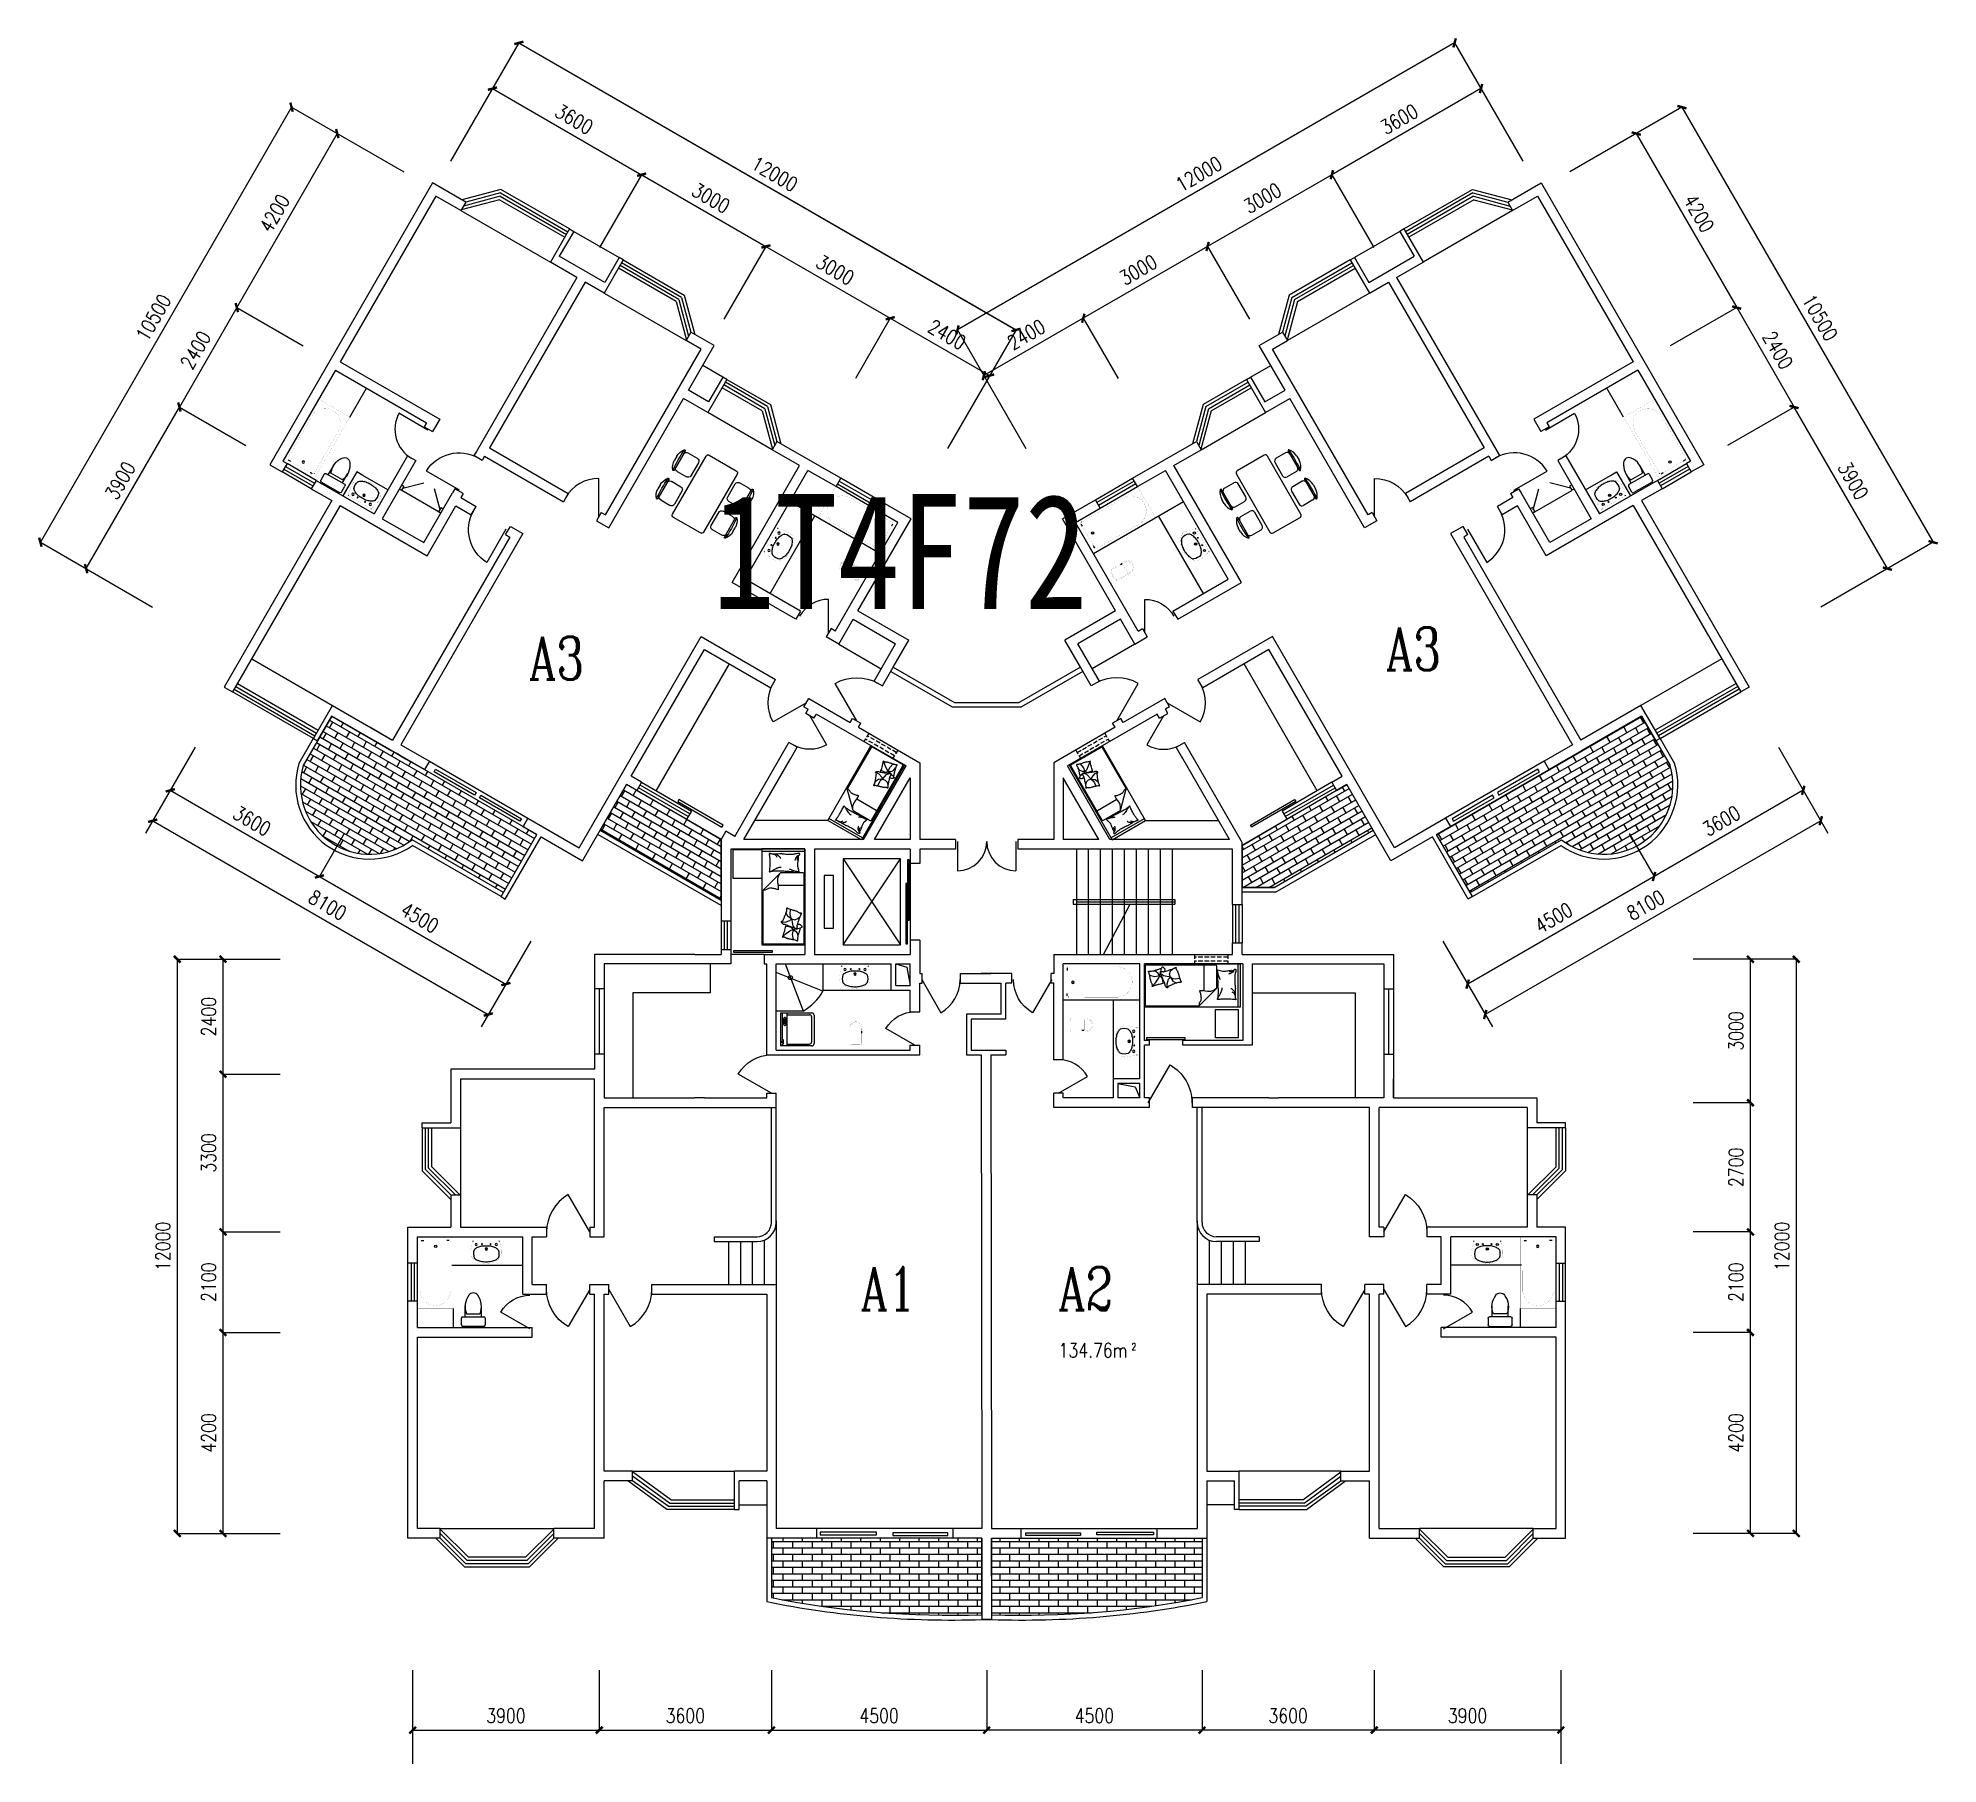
# Model space of a CAD drawing. Header units: millimetres. Extents: x 1129 to 40845, y 569 to 36641.
import ezdxf
from ezdxf.enums import TextEntityAlignment as Align

# ---------------------------------------------------------------- set-up
doc = ezdxf.new("R2010")
doc.units = ezdxf.units.MM
doc.linetypes.add('DASH', pattern=[0.35, 0.25, -0.1])
for name, color, linetype in [('JJ', 8, 'Continuous'), ('PUB_DIM', 3, 'Continuous'), ('PUB_TEXT', 7, 'Continuous'), ('PUB_WINDW', 7, 'Continuous'), ('STAIR', 2, 'Continuous'), ('TOILET', 7, 'Continuous'), ('TOTHER', 7, 'Continuous'), ('WALL', 255, 'Continuous'), ('WINDOW', 2, 'Continuous'), ('WINDOW_TEXT', 7, 'Continuous')]:
    doc.layers.add(name, color=color, linetype=linetype)
doc.styles.add('-宋体', font='SimSun.ttf', dxfattribs={"width": 0.8})
doc.styles.add('_ROMANC', font='ROMANC.shx', dxfattribs={"width": 0.75})
doc.styles.add('DIM_FONT', font='SIMPLEX', dxfattribs={"width": 0.8})
doc.styles.add('SIMPLEX', font='SIMPLEX.SHX')
doc.styles.get("Standard").update_dxf_attribs({"font": 'arial.ttf'})
doc.dimstyles.new('AXIS', dxfattribs={"dimtxt": 300, "dimasz": 1, "dimexe": 250, "dimexo": 300, "dimgap": 0.09, "dimtad": 1, "dimdec": 0, "dimzin": 0, "dimdsep": 46, "dimtxsty": 'DIM_FONT', "dimblk": '_DIMX', "dimcen": 0.09, "dimse1": 1, "dimse2": 1, "dimclrt": 7, "dimadec": 0, "dimazin": 0, "dimtfac": 1, "dimtdec": 0, "dimtix": 1, "dimtmove": 2, "dimatfit": 3, "dimldrblk": '_DIMX', "dimfxl": 1, "dimtolj": 1, "dimtzin": 0, "dimarcsym": 0})

msp = doc.modelspace()

# ---------------------------------------------------------------- texts
at = {"layer": 'PUB_TEXT', "style": '-宋体', "width": 0.8}
msp.add_text('1T4F72', height=2400, dxfattribs=at).set_placement((15227, 24710))

# ---------------------------------------------------------------- blocks, each defined once
blk = doc.blocks.new('_DBLK')
blk.add_line((-0.5, 0), (0, -0.866))
blk.add_arc((-0.5, 0), 1, 300, 0)
at = {"style": 'SIMPLEX', "flags": 9}
blk.add_attdef('A', text='', height=1, dxfattribs=at).set_placement((0, 1.5), align=Align.MIDDLE)
blk = doc.blocks.new('M_C55HKH')
for p, q in [((0, -52), (900, -52)), ((26, -509), (26, -1968)), ((503, -489), (46, -489)), ((46, -761), (564, -761)), ((503, -489), (872, -858)), ((872, -1968), (872, -858)), ((146, -1456), (100, -1409)), ((211, -1478), (146, -1456)), ((278, -1459), (211, -1478)), ((278, -1459), (251, -1606)), ((278, -1459), (305, -1407)), ((278, -1459), (357, -1410)), ((317, -1498), (278, -1459)), ((299, -1273), (295, -1270)), ((307, -1352), (299, -1273)), ((305, -1407), (307, -1352)), ((412, -1527), (317, -1498)), ((357, -1410), (393, -1337)), ((393, -1337), (392, -1318)), ((495, -1523), (412, -1527)), ((163, -1664), (89, -1649)), ((154, -1766), (147, -1841)), ((196, -1718), (154, -1766)), ((249, -1682), (175, -1667)), ((249, -1682), (196, -1718)), ((219, -1643), (211, -1652)), ((251, -1606), (219, -1643)), ((266, -1787), (243, -1892)), ((249, -1682), (286, -1639)), ((249, -1682), (266, -1787)), ((292, -1700), (249, -1682)), ((286, -1639), (333, -1628)), ((391, -1769), (292, -1700)), ((333, -1628), (405, -1618)), ((469, -1839), (391, -1769)), ((46, -1988), (852, -1988))]:
    blk.add_line(p, q)
blk.add_lwpolyline([(0, -2000), (0, 0), (900, 0), (900, -2000)], close=True)
for points in [[(135, -134, -0.263368), (107, -115, -0.494818), (116, -96, -0.049225), (134, -94, -0.036831), (158, -96, -0.031893), (196, -104, 0.035782), (230, -111, 0.032941), (319, -117, 0.026564), (430, -111, 0.017905), (468, -106, -0.033397), (488, -104, -0.03204), (525, -104, 0.018442), (590, -107, 0.010837), (654, -107, 0.014624), (702, -104, 0.111249), (725, -96, -0.153708), (742, -92, -0.076444), (749, -94, -0.215512), (751, -96, -0.585858), (748, -99, 0.363489), (744, -102, 0.191716), (743, -113, -0.129675), (745, -130, -0.01735), (742, -147, 0.019326), (740, -162, 0.018818), (733, -230, 0.021828), (732, -289, 0.006204), (734, -323, 0.001963), (740, -430, 0.028341), (744, -466, -0.117014), (744, -475, -0.36606), (742, -476, -0.03973), (728, -473, -0.048309), (715, -468, 0.062981), (704, -464, 0.04058), (681, -461, 0.014345), (614, -458, 0.005484), (488, -459, 0.007153), (392, -462, 0.008762), (350, -465, -0.008153), (304, -468, -0.06251), (247, -463, 0.078669), (201, -461, 0.047825), (179, -466, -0.034494), (148, -473, -0.023571), (123, -476, -0.510228), (122, -475), (129, -445), (150, -363, 0.073041), (152, -343, 0.023305), (146, -282, 0.018299), (142, -259, -0.01097), (135, -221, -0.042281), (132, -187, -0.027201), (135, -133)], [(133, -150, -0.05369), (148, -163, -0.070312), (156, -175, -0.015448), (159, -183, -0.013244), (163, -194, -0.082127), (166, -212, -0.064164), (163, -235)], [(135, -134, -0.077379), (170, -159, -0.077379), (195, -194, -0.047525), (205, -218, -0.047525), (210, -244)], [(695, -462, 0.016108), (656, -436, 0.024599), (629, -421, 0.009477), (580, -397, 0.015937), (550, -385, 0.072521), (534, -381, 0.033339), (498, -381)], [(609, -107, 0.027842), (585, -118, 0.048685), (573, -126, 0.023666), (545, -150, 0.031223), (526, -171, 0.046801), (521, -179, 0.023191), (513, -196)], [(691, -102, 0.088153), (656, -105, 0.088153), (625, -120, 0.077547), (604, -142, 0.077547), (590, -169)], [(225, -460, 0.009729), (253, -451, 0.009729), (280, -441, 0.007971), (301, -432, 0.007971), (323, -423)], [(503, -489, -0.085272), (566, -599, -0.124044), (575, -686), (562, -782), (563, -854)], [(563, -854, -0.027362), (602, -838, -0.040834), (629, -830, -0.038441), (717, -821, -0.076528), (761, -826, -0.103649), (788, -840, 0.093398), (818, -857, 0.072727), (841, -861, 0.052315), (872, -858)], [(400, -1581, 0.025626), (402, -1591, 0.0108), (426, -1697, 0.00456), (445, -1769, 0.01125), (454, -1797, 0.069394), (462, -1813, -0.079756), (468, -1827, -0.106399), (469, -1839, -0.328642), (466, -1842, -0.299547), (461, -1840, 0.189917), (454, -1835, 0.033518), (446, -1833, 0.075627), (442, -1833, 0.053489), (436, -1835, 0.017838), (418, -1843, 0.038394), (397, -1855, -0.059529), (384, -1862, -0.035943), (362, -1869, -0.011245), (291, -1884, -0.006203), (259, -1889, 0.010783), (241, -1893, 0.019485), (230, -1895, 0.005062), (188, -1908, 0.101392), (167, -1919, -0.223768), (156, -1922, -0.25558), (153, -1920, -0.081563), (150, -1907, -0.071805), (151, -1893, 0.069985), (152, -1879, 0.03546), (145, -1831, 0.029432), (130, -1774, 0.001554), (121, -1746, -0.00152), (112, -1718, -0.004735), (102, -1689, 0.00382), (91, -1653, 0.296001), (66, -1634, -0.649774), (61, -1616, -0.02319), (65, -1613, 0.0288), (68, -1610, 0.005727), (73, -1605, -0.004358), (80, -1599, -0.027528), (94, -1586, -0.046214), (104, -1580, -0.194121), (117, -1579, 0.133719), (137, -1580, 0.005779), (155, -1575, 0.008882)]]:
    blk.add_lwpolyline(points, format="xyb")
blk.add_lwpolyline([(345, -1251, 0.101392), (366, -1238, -0.223768), (377, -1234, -0.25558), (380, -1236, -0.081563), (384, -1249, -0.071805), (384, -1263, 0.069985), (384, -1277, 0.03546), (394, -1324, 0.029432), (414, -1380, 0.001554), (425, -1407, -0.00152), (437, -1434, -0.004735), (448, -1462, 0.00382), (462, -1497, 0.296001), (488, -1515, -0.649774), (495, -1532, -0.02319), (491, -1536, 0.0288), (488, -1539, 0.005727), (484, -1544, -0.004358), (478, -1551, -0.027528), (464, -1564, -0.046214), (455, -1571, -0.194121), (442, -1573, 0.133719), (422, -1574, 0.011505), (387, -1586, 0.008882), (343, -1604, 0.012426), (286, -1629, -0.033612), (264, -1637), (218, -1652), (182, -1663, 0.224341), (170, -1674, -0.722772), (163, -1673, -0.103513), (163, -1670, 0.053465), (163, -1664, 0.030109), (161, -1646, -0.031436), (159, -1628, -0.05324), (160, -1616, 0.05518), (161, -1604, 0.056271), (157, -1583, 0.0108), (124, -1480, 0.00456), (100, -1409, 0.01125), (89, -1381, 0.069394), (80, -1366, -0.079756), (73, -1353, -0.106399), (71, -1341, -0.328642), (74, -1338, -0.299547), (79, -1340, 0.189917), (86, -1344, 0.033518), (94, -1345, 0.075627), (98, -1345, 0.053489), (104, -1343, 0.017838), (122, -1333, 0.038394), (141, -1319, -0.059529), (154, -1311, -0.035943), (175, -1303, -0.011245), (245, -1283, -0.006203), (276, -1275, 0.010783), (295, -1270, 0.019485), (305, -1266, 0.005062)], format="xyb", close=True)
for centre, start, end in [((46, -509), 90, 180), ((46, -741), 180, 270), ((46, -1968), 180, 270), ((852, -1968), 270, 0)]:
    blk.add_arc(centre, 20, start, end)
at = {"style": 'DIM_FONT', "width": 0.8, "flags": 9}
for tag in ['XSIZE', 'YSIZE']:
    blk.add_attdef(tag, (0, 0), '', height=0.5, dxfattribs=at)
blk = doc.blocks.new('_GCBLK')
at = {"linetype": 'DASH'}
for p, q in [((-0.5, -0.5), (-0.5, 0.5)), ((-0.5, 0.2), (0.5, 0.2)), ((0.5, -0.5), (0.5, 0.5)), ((-0.5, -0.2), (0.5, -0.2))]:
    blk.add_line(p, q, dxfattribs=at)
at = {"style": 'SIMPLEX', "flags": 9}
blk.add_attdef('A', text='', height=1, dxfattribs=at).set_placement((0, 1.5), align=Align.MIDDLE)
blk = doc.blocks.new('_DIMX')
at = {"const_width": 50}
blk.add_lwpolyline([(-70, -70), (70, 70)], dxfattribs=at)
blk = doc.blocks.new('*D33')
at = {"color": 0, "linetype": 'ByBlock', "transparency": 16777216}
blk.add_line((1496880, 439477), (1492382, 439477), dxfattribs=at)
at = {"layer": 'DEFPOINTS', "color": 0, "linetype": 'ByBlock', "transparency": 16777216}
for p in [(1492381, 439477), (1492381, 439477), (1496881, 439477)]:
    blk.add_point(p, dxfattribs=at)
at = {"color": 0, "linetype": 'ByBlock', "transparency": 16777216, "rotation": 180}
blk.add_blockref('_DIMX', (1492381, 439477), dxfattribs=at)
at = {"color": 0, "linetype": 'ByBlock', "transparency": 16777216}
blk.add_blockref('_DIMX', (1496881, 439477), dxfattribs=at)
at = {"color": 7, "linetype": 'ByBlock', "transparency": 16777216, "insert": (1494631, 439777), "char_height": 300, "attachment_point": 5, "style": 'DIM_FONT'}
blk.add_mtext('\\A1;4500', dxfattribs=at)
blk = doc.blocks.new('*D36')
at = {"color": 0, "linetype": 'ByBlock', "transparency": 16777216}
blk.add_line((1480382, 439477), (1484280, 439477), dxfattribs=at)
at = {"layer": 'DEFPOINTS', "color": 0, "linetype": 'ByBlock', "transparency": 16777216}
for p in [(1480381, 439477), (1484281, 439477), (1484281, 439477)]:
    blk.add_point(p, dxfattribs=at)
at = {"color": 0, "linetype": 'ByBlock', "transparency": 16777216, "rotation": 180}
blk.add_blockref('_DIMX', (1480381, 439477), dxfattribs=at)
at = {"color": 0, "linetype": 'ByBlock', "transparency": 16777216}
blk.add_blockref('_DIMX', (1484281, 439477), dxfattribs=at)
at = {"color": 7, "linetype": 'ByBlock', "transparency": 16777216, "insert": (1482331, 439777), "char_height": 300, "attachment_point": 5, "style": 'DIM_FONT'}
blk.add_mtext('\\A1;3900', dxfattribs=at)
blk = doc.blocks.new('*D35')
at = {"color": 0, "linetype": 'ByBlock', "transparency": 16777216}
blk.add_line((1484282, 439477), (1487880, 439477), dxfattribs=at)
at = {"layer": 'DEFPOINTS', "color": 0, "linetype": 'ByBlock', "transparency": 16777216}
for p in [(1484281, 439477), (1487881, 439477), (1487881, 439477)]:
    blk.add_point(p, dxfattribs=at)
at = {"color": 0, "linetype": 'ByBlock', "transparency": 16777216, "rotation": 180}
blk.add_blockref('_DIMX', (1484281, 439477), dxfattribs=at)
at = {"color": 0, "linetype": 'ByBlock', "transparency": 16777216}
blk.add_blockref('_DIMX', (1487881, 439477), dxfattribs=at)
at = {"color": 7, "linetype": 'ByBlock', "transparency": 16777216, "insert": (1486081, 439777), "char_height": 300, "attachment_point": 5, "style": 'DIM_FONT'}
blk.add_mtext('\\A1;3600', dxfattribs=at)
blk = doc.blocks.new('*D34')
at = {"color": 0, "linetype": 'ByBlock', "transparency": 16777216}
blk.add_line((1487882, 439477), (1492380, 439477), dxfattribs=at)
at = {"layer": 'DEFPOINTS', "color": 0, "linetype": 'ByBlock', "transparency": 16777216}
for p in [(1487881, 439477), (1492381, 439477), (1492381, 439477)]:
    blk.add_point(p, dxfattribs=at)
at = {"color": 0, "linetype": 'ByBlock', "transparency": 16777216, "rotation": 180}
blk.add_blockref('_DIMX', (1487881, 439477), dxfattribs=at)
at = {"color": 0, "linetype": 'ByBlock', "transparency": 16777216}
blk.add_blockref('_DIMX', (1492381, 439477), dxfattribs=at)
at = {"color": 7, "linetype": 'ByBlock', "transparency": 16777216, "insert": (1490131, 439777), "char_height": 300, "attachment_point": 5, "style": 'DIM_FONT'}
blk.add_mtext('\\A1;4500', dxfattribs=at)
blk = doc.blocks.new('*D38')
at = {"color": 0, "linetype": 'ByBlock', "transparency": 16777216}
blk.add_line((1500480, 439477), (1496882, 439477), dxfattribs=at)
at = {"layer": 'DEFPOINTS', "color": 0, "linetype": 'ByBlock', "transparency": 16777216}
for p in [(1496881, 439477), (1496881, 439477), (1500481, 439477)]:
    blk.add_point(p, dxfattribs=at)
at = {"color": 0, "linetype": 'ByBlock', "transparency": 16777216}
for p, rotation in [((1496881, 439477), 180.0000000000018), ((1500481, 439477), 1.838529328779259e-12)]:
    blk.add_blockref('_DIMX', p, dxfattribs=dict(at, rotation=rotation))
at = {"color": 7, "linetype": 'ByBlock', "transparency": 16777216, "insert": (1498681, 439777), "char_height": 300, "attachment_point": 5, "style": 'DIM_FONT'}
blk.add_mtext('\\A1;3600', dxfattribs=at)
blk = doc.blocks.new('*D37')
at = {"color": 0, "linetype": 'ByBlock', "transparency": 16777216}
blk.add_line((1504380, 439477), (1500482, 439477), dxfattribs=at)
at = {"layer": 'DEFPOINTS', "color": 0, "linetype": 'ByBlock', "transparency": 16777216}
for p in [(1500481, 439477), (1500481, 439477), (1504381, 439477)]:
    blk.add_point(p, dxfattribs=at)
at = {"color": 0, "linetype": 'ByBlock', "transparency": 16777216}
for p, rotation in [((1500481, 439477), 179.9999999999991), ((1504381, 439477), 359.9999999999991)]:
    blk.add_blockref('_DIMX', p, dxfattribs=dict(at, rotation=rotation))
at = {"color": 7, "linetype": 'ByBlock', "transparency": 16777216, "insert": (1502431, 439777), "char_height": 300, "attachment_point": 5, "style": 'DIM_FONT'}
blk.add_mtext('\\A1;3900', dxfattribs=at)
blk = doc.blocks.new('M_E4')
for p, q in [((670, -80), (670, -137)), ((670, -86), (670, -97)), ((670, -663), (670, -614))]:
    blk.add_line(p, q)
at = {"const_width": 1.5}
for points in [[(-750, -750), (-750, 0)], [(-750, 0), (750, 0)], [(750, 0), (750, -750)], [(608, -56), (640, -56)], [(670, -90), (670, -656)], [(750, -750), (-750, -750)], [(670, -663), (670, -655)]]:
    blk.add_lwpolyline(points, dxfattribs=at)
for points in [[(-399, -56, 0.930688), (-388, -693, 0.930688)], [(670, -86, 0.414214), (640, -56, 0.414214)], [(670, -90, 0.041784), (670, -85, 0.412615)], [(640, -693, 0.414214), (670, -663, 0.414214)]]:
    blk.add_lwpolyline(points, format="xyb", dxfattribs=at)
at = {"const_width": 1.5, "flags": 128}
for points in [[(-399, -56), (608, -56)], [(-399, -694), (645, -692)]]:
    blk.add_lwpolyline(points, dxfattribs=at)
for radius in [25, 23]:
    blk.add_circle((550, -381), radius)
blk.add_arc((640, -663), 30, 270, 280.176)
at = {"width": 0.8, "flags": 9}
for tag in ['XSIZE', 'YSIZE']:
    blk.add_attdef(tag, (0, 0), '', height=0.5, dxfattribs=at)
blk = doc.blocks.new('*D32')
at = {"color": 0, "linetype": 'ByBlock', "transparency": 16777216}
blk.add_line((1476417, 449889), (1476417, 453187), dxfattribs=at)
at = {"layer": 'DEFPOINTS', "color": 0, "linetype": 'ByBlock', "transparency": 16777216}
for p in [(1476417, 453188), (1476417, 453188), (1476417, 449888)]:
    blk.add_point(p, dxfattribs=at)
at = {"color": 0, "linetype": 'ByBlock', "transparency": 16777216}
for p, rotation in [((1476417, 453188), 90), ((1476417, 449888), 270)]:
    blk.add_blockref('_DIMX', p, dxfattribs=dict(at, rotation=rotation))
at = {"color": 7, "linetype": 'ByBlock', "transparency": 16777216, "insert": (1476117, 451538), "char_height": 300, "attachment_point": 5, "rotation": 90, "style": 'DIM_FONT'}
blk.add_mtext('\\A1;3300', dxfattribs=at)
blk = doc.blocks.new('*D29')
at = {"color": 0, "linetype": 'ByBlock', "transparency": 16777216}
blk.add_line((1475460, 455587), (1475460, 443589), dxfattribs=at)
at = {"layer": 'DEFPOINTS', "color": 0, "linetype": 'ByBlock', "transparency": 16777216}
for p in [(1475460, 455588), (1475460, 443588), (1475460, 443588)]:
    blk.add_point(p, dxfattribs=at)
at = {"color": 0, "linetype": 'ByBlock', "transparency": 16777216}
for p, rotation in [((1475460, 455588), 90), ((1475460, 443588), 270)]:
    blk.add_blockref('_DIMX', p, dxfattribs=dict(at, rotation=rotation))
at = {"color": 7, "linetype": 'ByBlock', "transparency": 16777216, "insert": (1475160, 449588), "char_height": 300, "attachment_point": 5, "rotation": 90, "style": 'DIM_FONT'}
blk.add_mtext('\\A1;12000', dxfattribs=at)
blk = doc.blocks.new('*D40')
at = {"color": 0, "linetype": 'ByBlock', "transparency": 16777216}
blk.add_line((1476417, 443589), (1476417, 447787), dxfattribs=at)
at = {"layer": 'DEFPOINTS', "color": 0, "linetype": 'ByBlock', "transparency": 16777216}
for p in [(1476417, 447788), (1476417, 447788), (1476417, 443588)]:
    blk.add_point(p, dxfattribs=at)
at = {"color": 0, "linetype": 'ByBlock', "transparency": 16777216}
for p, rotation in [((1476417, 447788), 90), ((1476417, 443588), 270)]:
    blk.add_blockref('_DIMX', p, dxfattribs=dict(at, rotation=rotation))
at = {"color": 7, "linetype": 'ByBlock', "transparency": 16777216, "insert": (1476117, 445688), "char_height": 300, "attachment_point": 5, "rotation": 90, "style": 'DIM_FONT'}
blk.add_mtext('\\A1;4200', dxfattribs=at)
blk = doc.blocks.new('*D39')
at = {"color": 0, "linetype": 'ByBlock', "transparency": 16777216}
blk.add_line((1476417, 447789), (1476417, 449887), dxfattribs=at)
at = {"layer": 'DEFPOINTS', "color": 0, "linetype": 'ByBlock', "transparency": 16777216}
for p in [(1476417, 449888), (1476417, 449888), (1476417, 447788)]:
    blk.add_point(p, dxfattribs=at)
at = {"color": 0, "linetype": 'ByBlock', "transparency": 16777216}
for p, rotation in [((1476417, 449888), 90), ((1476417, 447788), 270)]:
    blk.add_blockref('_DIMX', p, dxfattribs=dict(at, rotation=rotation))
at = {"color": 7, "linetype": 'ByBlock', "transparency": 16777216, "insert": (1476117, 448838), "char_height": 300, "attachment_point": 5, "rotation": 90, "style": 'DIM_FONT'}
blk.add_mtext('\\A1;2100', dxfattribs=at)
blk = doc.blocks.new('M_E24TTP')
at = {"layer": 'TOILET', "color": 7}
for p, q in [((-170, 200), (-170, 430)), ((170, 200), (170, 430)), ((-250, 30), (-250, 170)), ((-220, 200), (220, 200)), ((220, 0), (-220, 0)), ((-140, 260), (140, 260)), ((250, 170), (250, 30))]:
    blk.add_line(p, q, dxfattribs=at)
for centre, radius, start, end in [((227, 413), 398, 143.3619, 202.5495), ((0, 590), 110, 33.4509, 146.5491), ((-227, 413), 398, 337.4505, 36.6381), ((-220, 170), 30, 90, 180), ((-220, 30), 30, 180, 270), ((220, 170), 30, 0, 90), ((220, 30), 30, 270, 0)]:
    blk.add_arc(centre, radius, start, end, dxfattribs=at)
at = {"style": 'DIM_FONT', "width": 0.8, "flags": 9}
for tag in ['XSIZE', 'YSIZE']:
    blk.add_attdef(tag, (0, 0), '', height=0.5, dxfattribs=at)
blk = doc.blocks.new('M_E11')
for p, q in [((-280, -10), (-280, 0)), ((280, 0), (280, -10)), ((-251, -189), (-251, -186)), ((-248, -183), (-250, -185))]:
    blk.add_line(p, q)
at = {"const_width": 1.5}
for points in [[(-280, 0), (280, 0)], [(-326, -200), (-280, -5)], [(326, -204), (280, -5)]]:
    blk.add_lwpolyline(points, dxfattribs=at)
for points in [[(-326, -200, 0.008223), (-326, -204, 0.149285)], [(-326, -266, 0.149285), (-304, -337, 0.107079), (-231, -408, 0.075625), (-131, -450, 0.062436), (-1, -467, 0.062436), (130, -452, 0.075625), (230, -410, 0.107079), (304, -339, 0.149285), (326, -268, 0.005205), (326, -266, 0.086596)]]:
    blk.add_lwpolyline(points, format="xyb", dxfattribs=at)
at = {"const_width": 1.5, "flags": 128}
for points in [[(-326, -204), (-326, -268)], [(326, -204), (326, -268)]]:
    blk.add_lwpolyline(points, dxfattribs=at)
at = {"flags": 128}
for points in [[(-253, -188, 0.172546), (-250, -358, 0.726395)], [(253, -188, -0.172546), (250, -358, -0.726395)]]:
    blk.add_lwpolyline(points, format="xyb", dxfattribs=at)
for points in [[(253, -188, 0.098208), (193, -141, 0.066287), (110, -111, 0.052428), (0, -100, 0.052428), (-110, -111, 0.066287), (-193, -141, 0.093876), (-251, -186, 0.171377)], [(-250, -358, 0.091341), (-193, -401, 0.066287), (-110, -431, 0.052428), (0, -442, 0.052428), (110, -431, 0.066287), (193, -401, 0.091756), (250, -358, 0.171377)]]:
    blk.add_lwpolyline(points, format="xyb")
for centre, radius in [((-210, -75), 24), ((-210, -75), 24), ((-210, -75), 24), ((-90, -65), 10), ((0, -170), 25), ((0, -170), 15), ((90, -65), 10), ((210, -75), 24)]:
    blk.add_circle(centre, radius)
blk.add_arc((-250, -186), 1, 131.3224, 180)
at = {"width": 0.8, "flags": 9}
for tag in ['XSIZE', 'YSIZE']:
    blk.add_attdef(tag, (0, 0), '', height=0.5, dxfattribs=at)
blk = doc.blocks.new('_WBLK')
for p, q in [((-0.5, 0.5), (0.5, 0.5)), ((0.5, 0.167), (-0.5, 0.167)), ((0.5, -0.167), (-0.5, -0.167)), ((-0.5, -0.5), (0.5, -0.5))]:
    blk.add_line(p, q)
at = {"style": 'SIMPLEX', "flags": 9}
blk.add_attdef('A', text='', height=1, dxfattribs=at).set_placement((0, 1.5), align=Align.MIDDLE)
blk = doc.blocks.new('*D46')
at = {"color": 0, "linetype": 'ByBlock', "transparency": 16777216}
blk.add_line((1478432, 457318), (1482328, 455069), dxfattribs=at)
at = {"layer": 'DEFPOINTS', "color": 0, "linetype": 'ByBlock', "transparency": 16777216}
for p in [(1478432, 457318), (1482329, 455068), (1482329, 455068)]:
    blk.add_point(p, dxfattribs=at)
at = {"color": 0, "linetype": 'ByBlock', "transparency": 16777216}
for p, rotation in [((1478432, 457318), 149.999999999992), ((1482329, 455068), 329.9999999999919)]:
    blk.add_blockref('_DIMX', p, dxfattribs=dict(at, rotation=rotation))
at = {"color": 7, "linetype": 'ByBlock', "transparency": 16777216, "insert": (1480530, 456453), "char_height": 300, "attachment_point": 5, "rotation": 330, "style": 'DIM_FONT'}
blk.add_mtext('\\A1;4500', dxfattribs=at)
blk = doc.blocks.new('*D27')
at = {"color": 0, "linetype": 'ByBlock', "transparency": 16777216}
blk.add_line((1474947, 458482), (1481960, 454433), dxfattribs=at)
at = {"layer": 'DEFPOINTS', "color": 0, "linetype": 'ByBlock', "transparency": 16777216}
for p in [(1474947, 458482), (1481961, 454432), (1481961, 454432)]:
    blk.add_point(p, dxfattribs=at)
at = {"color": 0, "linetype": 'ByBlock', "transparency": 16777216}
for p, rotation in [((1474947, 458482), 149.9999999999965), ((1481961, 454432), 329.9999999999965)]:
    blk.add_blockref('_DIMX', p, dxfattribs=dict(at, rotation=rotation))
at = {"color": 7, "linetype": 'ByBlock', "transparency": 16777216, "insert": (1478604, 456717), "char_height": 300, "attachment_point": 5, "rotation": 330, "style": 'DIM_FONT'}
blk.add_mtext('\\A1;8100', dxfattribs=at)
blk = doc.blocks.new('*D47')
at = {"color": 0, "linetype": 'ByBlock', "transparency": 16777216}
blk.add_line((1476417, 453189), (1476417, 455587), dxfattribs=at)
at = {"layer": 'DEFPOINTS', "color": 0, "linetype": 'ByBlock', "transparency": 16777216}
for p in [(1476417, 455588), (1476417, 455588), (1476417, 453188)]:
    blk.add_point(p, dxfattribs=at)
at = {"color": 0, "linetype": 'ByBlock', "transparency": 16777216}
for p, rotation in [((1476417, 455588), 90), ((1476417, 453188), 270)]:
    blk.add_blockref('_DIMX', p, dxfattribs=dict(at, rotation=rotation))
at = {"color": 7, "linetype": 'ByBlock', "transparency": 16777216, "insert": (1476117, 454388), "char_height": 300, "attachment_point": 5, "rotation": 90, "style": 'DIM_FONT'}
blk.add_mtext('\\A1;2400', dxfattribs=at)
blk = doc.blocks.new('*D26')
at = {"color": 0, "linetype": 'ByBlock', "transparency": 16777216}
blk.add_line((1475315, 459118), (1478431, 457319), dxfattribs=at)
at = {"layer": 'DEFPOINTS', "color": 0, "linetype": 'ByBlock', "transparency": 16777216}
for p in [(1475314, 459118), (1478432, 457318), (1478432, 457318)]:
    blk.add_point(p, dxfattribs=at)
at = {"color": 0, "linetype": 'ByBlock', "transparency": 16777216}
for p, rotation in [((1475314, 459118), 150.0000000000038), ((1478432, 457318), 330.0000000000038)]:
    blk.add_blockref('_DIMX', p, dxfattribs=dict(at, rotation=rotation))
at = {"color": 7, "linetype": 'ByBlock', "transparency": 16777216, "insert": (1477023, 458478), "char_height": 300, "attachment_point": 5, "rotation": 330, "style": 'DIM_FONT'}
blk.add_mtext('\\A1;3600', dxfattribs=at)
blk = doc.blocks.new('M_E2')
blk.add_line((-306, -118), (-266, -118))
at = {"const_width": 1.5}
for points in [[(-366, 138, 0.97895), (-366, -138, 0.97895)], [(-366, 118, 0.97895), (-366, -118, 0.97895)], [(-306, 118, 0.414214), (-316, 108, 0.414214)], [(0, 88, 0.462192), (-59, 137, 0.462192)], [(-20, 88, 0.414214), (-50, 118, 0.414214)], [(-316, -108, 0.414214), (-306, -118, 0.414214)], [(-59, -137, 0.462192), (0, -88, 0.462192)], [(-50, -118, 0.414214), (-20, -88, 0.414214)]]:
    blk.add_lwpolyline(points, format="xyb", dxfattribs=at)
for points in [[(-366, 137), (-59, 137)], [(-316, 118), (-366, 118)], [(-340, 118), (-266, 118)], [(-316, 108), (-316, -108)], [(-50, 118), (-267, 118)], [(-20, -88), (-20, 88)], [(0, 88), (0, -88)], [(-381, -137), (-59, -137)], [(-316, -118), (-366, -118)], [(-340, -118), (-266, -118)], [(-266, -118), (-50, -118)]]:
    blk.add_lwpolyline(points, dxfattribs=at)
at = {"width": 0.8, "flags": 9}
for tag in ['XSIZE', 'YSIZE']:
    blk.add_attdef(tag, (0, 0), '', height=0.5, dxfattribs=at)
blk = doc.blocks.new('_LIFTD')
for points in [[(-0.548, -0.602), (-0.548, -0.774), (0.241, -0.774), (0.241, -0.602), (-0.548, -0.602)], [(-0.241, -0.784), (-0.241, -0.955), (0.548, -0.955), (0.548, -0.784), (-0.241, -0.784)]]:
    blk.add_lwpolyline(points)
blk = doc.blocks.new('M_E20')
for p, q in [((345, 0), (-345, 0)), ((-302, -36), (-345, -36)), ((-307, -144), (-307, -611)), ((-302, -35), (-302, -66)), ((-302, -66), (-219, -66)), ((-219, -66), (-219, -35)), ((345, -36), (-219, -36)), ((123, -87), (123, -99)), ((133, -96), (133, -113)), ((198, -96), (133, -96)), ((133, -113), (198, -113)), ((198, -113), (198, -96)), ((215, -88), (215, -99)), ((307, -144), (307, -611)), ((267, -651), (-267, -651))]:
    blk.add_line(p, q)
blk.add_lwpolyline([(83, -94, 0.185158), (88, -107, 0.102042), (108, -122, 0.060862), (133, -130, 0.047173), (166, -133, 0.047173), (200, -130, 0.060862), (225, -122, 0.102042), (245, -107, 0.185158), (250, -94, 0.185158), (245, -82, 0.102042), (225, -67, 0.060862), (200, -59, 0.047173), (166, -56, 0.047173), (133, -59, 0.060862), (108, -67, 0.102042), (88, -82, 0.185158)], format="xyb", close=True)
for points in [[(215, -88, 0.259034), (213, -85, 0.076276), (201, -80, 0.036515), (188, -77, 0.026615), (169, -76, 0.026615), (150, -77, 0.036515), (137, -80, 0.076276), (125, -85, 0.259034), (123, -88, 0.078462), (123, -89, 0.056762)], [(215, -99, 0.259034), (213, -95, 0.076276), (201, -90, 0.036515), (188, -88, 0.026615), (169, -87, 0.026615), (150, -88, 0.036515), (137, -90, 0.076276), (125, -95, 0.259034), (123, -99, 0.259034), (125, -102, 0.056762), (133, -106, 0.036515)], [(198, -108, 0.008736), (201, -107, 0.076276), (213, -102, 0.259034), (215, -99, 0.259034)]]:
    blk.add_lwpolyline(points, format="xyb")
blk.add_circle((-259, -35), 17.5)
for centre, start, end in [((-267, -611), 180, 270), ((267, -611), 270, 0)]:
    blk.add_arc(centre, 40, start, end)
at = {"layer": 'TOTHER', "linetype": 'Continuous'}
for p, q in [((-345, -656), (-345, 0)), ((345, 0), (345, -656)), ((-345, -145), (345, -145)), ((295, -706), (-295, -706))]:
    blk.add_line(p, q, dxfattribs=at)
for centre, start, end in [((-295, -656), 180, 270), ((295, -656), 270, 0)]:
    blk.add_arc(centre, 50, start, end, dxfattribs=at)
at = {"width": 0.8, "flags": 9}
for tag in ['XSIZE', 'YSIZE']:
    blk.add_attdef(tag, (0, 0), '', height=0.5, dxfattribs=at)
blk = doc.blocks.new('_DBLK1')
for p, q in [((-0.47, 0), (-0.47, -0.47)), ((0.47, 0), (0.47, -0.47))]:
    blk.add_line(p, q)
for centre, start, end in [((-0.47, 0), 270, 0), ((0.47, 0), 180, 270)]:
    blk.add_arc(centre, 0.47, start, end)
at = {"layer": 'WINDOW_TEXT', "style": 'SIMPLEX', "flags": 9}
blk.add_attdef('A', text='', height=1, dxfattribs=at).set_placement((0, 1.5), align=Align.MIDDLE)
blk = doc.blocks.new('*D31')
at = {"color": 0, "linetype": 'ByBlock', "transparency": 16777216}
blk.add_line((1509302, 455587), (1509302, 443589), dxfattribs=at)
at = {"layer": 'DEFPOINTS', "color": 0, "linetype": 'ByBlock', "transparency": 16777216}
for p in [(1509302, 455588), (1509302, 443588), (1509302, 443588)]:
    blk.add_point(p, dxfattribs=at)
at = {"color": 0, "linetype": 'ByBlock', "transparency": 16777216}
for p, rotation in [((1509302, 455588), 90), ((1509302, 443588), 270)]:
    blk.add_blockref('_DIMX', p, dxfattribs=dict(at, rotation=rotation))
at = {"color": 7, "linetype": 'ByBlock', "transparency": 16777216, "insert": (1509002, 449588), "char_height": 300, "attachment_point": 5, "rotation": 90, "style": 'DIM_FONT'}
blk.add_mtext('\\A1;12000', dxfattribs=at)
blk = doc.blocks.new('*D30')
at = {"color": 0, "linetype": 'ByBlock', "transparency": 16777216}
blk.add_line((1508345, 449889), (1508345, 452587), dxfattribs=at)
at = {"layer": 'DEFPOINTS', "color": 0, "linetype": 'ByBlock', "transparency": 16777216}
for p in [(1508345, 452588), (1508345, 452588), (1508345, 449888)]:
    blk.add_point(p, dxfattribs=at)
at = {"color": 0, "linetype": 'ByBlock', "transparency": 16777216}
for p, rotation in [((1508345, 452588), 90), ((1508345, 449888), 270)]:
    blk.add_blockref('_DIMX', p, dxfattribs=dict(at, rotation=rotation))
at = {"color": 7, "linetype": 'ByBlock', "transparency": 16777216, "insert": (1508045, 451238), "char_height": 300, "attachment_point": 5, "rotation": 90, "style": 'DIM_FONT'}
blk.add_mtext('\\A1;2700', dxfattribs=at)
blk = doc.blocks.new('*D42')
at = {"color": 0, "linetype": 'ByBlock', "transparency": 16777216}
blk.add_line((1508345, 443589), (1508345, 447787), dxfattribs=at)
at = {"layer": 'DEFPOINTS', "color": 0, "linetype": 'ByBlock', "transparency": 16777216}
for p in [(1508345, 447788), (1508345, 447788), (1508345, 443588)]:
    blk.add_point(p, dxfattribs=at)
at = {"color": 0, "linetype": 'ByBlock', "transparency": 16777216}
for p, rotation in [((1508345, 447788), 90), ((1508345, 443588), 270)]:
    blk.add_blockref('_DIMX', p, dxfattribs=dict(at, rotation=rotation))
at = {"color": 7, "linetype": 'ByBlock', "transparency": 16777216, "insert": (1508045, 445688), "char_height": 300, "attachment_point": 5, "rotation": 90, "style": 'DIM_FONT'}
blk.add_mtext('\\A1;4200', dxfattribs=at)
blk = doc.blocks.new('*D41')
at = {"color": 0, "linetype": 'ByBlock', "transparency": 16777216}
blk.add_line((1508345, 447789), (1508345, 449887), dxfattribs=at)
at = {"layer": 'DEFPOINTS', "color": 0, "linetype": 'ByBlock', "transparency": 16777216}
for p in [(1508345, 449888), (1508345, 449888), (1508345, 447788)]:
    blk.add_point(p, dxfattribs=at)
at = {"color": 0, "linetype": 'ByBlock', "transparency": 16777216}
for p, rotation in [((1508345, 449888), 90), ((1508345, 447788), 270)]:
    blk.add_blockref('_DIMX', p, dxfattribs=dict(at, rotation=rotation))
at = {"color": 7, "linetype": 'ByBlock', "transparency": 16777216, "insert": (1508045, 448838), "char_height": 300, "attachment_point": 5, "rotation": 90, "style": 'DIM_FONT'}
blk.add_mtext('\\A1;2100', dxfattribs=at)
blk = doc.blocks.new('*D44')
at = {"color": 0, "linetype": 'ByBlock', "transparency": 16777216}
blk.add_line((1509815, 458482), (1502801, 454433), dxfattribs=at)
at = {"layer": 'DEFPOINTS', "color": 0, "linetype": 'ByBlock', "transparency": 16777216}
for p in [(1509815, 458482), (1502801, 454432), (1502801, 454432)]:
    blk.add_point(p, dxfattribs=at)
at = {"color": 0, "linetype": 'ByBlock', "transparency": 16777216}
for p, rotation in [((1509815, 458482), 30.00000000000117), ((1502801, 454432), 210.0000000000012)]:
    blk.add_blockref('_DIMX', p, dxfattribs=dict(at, rotation=rotation))
at = {"color": 7, "linetype": 'ByBlock', "transparency": 16777216, "insert": (1506158, 456717), "char_height": 300, "attachment_point": 5, "rotation": 30, "style": 'DIM_FONT'}
blk.add_mtext('\\A1;8100', dxfattribs=at)
blk = doc.blocks.new('*D43')
at = {"color": 0, "linetype": 'ByBlock', "transparency": 16777216}
blk.add_line((1509447, 459118), (1506331, 457319), dxfattribs=at)
at = {"layer": 'DEFPOINTS', "color": 0, "linetype": 'ByBlock', "transparency": 16777216}
for p in [(1509448, 459118), (1506330, 457318), (1506330, 457318)]:
    blk.add_point(p, dxfattribs=at)
at = {"color": 0, "linetype": 'ByBlock', "transparency": 16777216}
for p, rotation in [((1509448, 459118), 30.00000000000102), ((1506330, 457318), 210.0000000000011)]:
    blk.add_blockref('_DIMX', p, dxfattribs=dict(at, rotation=rotation))
at = {"color": 7, "linetype": 'ByBlock', "transparency": 16777216, "insert": (1507739, 458478), "char_height": 300, "attachment_point": 5, "rotation": 30, "style": 'DIM_FONT'}
blk.add_mtext('\\A1;3600', dxfattribs=at)
blk = doc.blocks.new('*D49')
at = {"color": 0, "linetype": 'ByBlock', "transparency": 16777216}
blk.add_line((1506330, 457318), (1502434, 455069), dxfattribs=at)
at = {"layer": 'DEFPOINTS', "color": 0, "linetype": 'ByBlock', "transparency": 16777216}
for p in [(1506330, 457318), (1502433, 455068), (1502433, 455068)]:
    blk.add_point(p, dxfattribs=at)
at = {"color": 0, "linetype": 'ByBlock', "transparency": 16777216}
for p, rotation in [((1506330, 457318), 30.00000000000676), ((1502433, 455068), 210.0000000000067)]:
    blk.add_blockref('_DIMX', p, dxfattribs=dict(at, rotation=rotation))
at = {"color": 7, "linetype": 'ByBlock', "transparency": 16777216, "insert": (1504232, 456453), "char_height": 300, "attachment_point": 5, "rotation": 30, "style": 'DIM_FONT'}
blk.add_mtext('\\A1;4500', dxfattribs=at)
blk = doc.blocks.new('*D48')
at = {"color": 0, "linetype": 'ByBlock', "transparency": 16777216}
blk.add_line((1508345, 452589), (1508345, 455587), dxfattribs=at)
at = {"layer": 'DEFPOINTS', "color": 0, "linetype": 'ByBlock', "transparency": 16777216}
for p in [(1508345, 455588), (1508345, 455588), (1508345, 452588)]:
    blk.add_point(p, dxfattribs=at)
at = {"color": 0, "linetype": 'ByBlock', "transparency": 16777216}
for p, rotation in [((1508345, 455588), 90), ((1508345, 452588), 270)]:
    blk.add_blockref('_DIMX', p, dxfattribs=dict(at, rotation=rotation))
at = {"color": 7, "linetype": 'ByBlock', "transparency": 16777216, "insert": (1508045, 454088), "char_height": 300, "attachment_point": 5, "rotation": 90, "style": 'DIM_FONT'}
blk.add_mtext('\\A1;3000', dxfattribs=at)
blk = doc.blocks.new('*D17')
at = {"color": 0, "linetype": 'ByBlock', "transparency": 16777216}
blk.add_line((1502161, 474739), (1491770, 468740), dxfattribs=at)
at = {"layer": 'DEFPOINTS', "color": 0, "linetype": 'ByBlock', "transparency": 16777216}
for p in [(1502161, 474739), (1491769, 468739), (1491769, 468739)]:
    blk.add_point(p, dxfattribs=at)
at = {"color": 0, "linetype": 'ByBlock', "transparency": 16777216}
for p, rotation in [((1502161, 474739), 30.00000000000109), ((1491769, 468739), 210.0000000000011)]:
    blk.add_blockref('_DIMX', p, dxfattribs=dict(at, rotation=rotation))
at = {"color": 7, "linetype": 'ByBlock', "transparency": 16777216, "insert": (1496815, 471999), "char_height": 300, "attachment_point": 5, "rotation": 30, "style": 'DIM_FONT'}
blk.add_mtext('\\A1;12000', dxfattribs=at)
blk = doc.blocks.new('*D16')
at = {"color": 0, "linetype": 'ByBlock', "transparency": 16777216}
blk.add_line((1496996, 470483), (1494400, 468985), dxfattribs=at)
at = {"layer": 'DEFPOINTS', "color": 0, "linetype": 'ByBlock', "transparency": 16777216}
for p in [(1496997, 470484), (1494399, 468984), (1494399, 468984)]:
    blk.add_point(p, dxfattribs=at)
at = {"color": 0, "linetype": 'ByBlock', "transparency": 16777216}
for p, rotation in [((1496997, 470484), 29.99999999999318), ((1494399, 468984), 209.9999999999931)]:
    blk.add_blockref('_DIMX', p, dxfattribs=dict(at, rotation=rotation))
at = {"color": 7, "linetype": 'ByBlock', "transparency": 16777216, "insert": (1495548, 469994), "char_height": 300, "attachment_point": 5, "rotation": 30, "style": 'DIM_FONT'}
blk.add_mtext('\\A1;3000', dxfattribs=at)
blk = doc.blocks.new('*D22')
at = {"color": 0, "linetype": 'ByBlock', "transparency": 16777216}
blk.add_line((1478804, 472843), (1476705, 469208), dxfattribs=at)
at = {"layer": 'DEFPOINTS', "color": 0, "linetype": 'ByBlock', "transparency": 16777216}
for p in [(1478805, 472844), (1476705, 469207), (1476705, 469207)]:
    blk.add_point(p, dxfattribs=at)
at = {"color": 0, "linetype": 'ByBlock', "transparency": 16777216}
for p, rotation in [((1478805, 472844), 60.00000000000107), ((1476705, 469207), 240.0000000000011)]:
    blk.add_blockref('_DIMX', p, dxfattribs=dict(at, rotation=rotation))
at = {"color": 7, "linetype": 'ByBlock', "transparency": 16777216, "insert": (1477495, 471176), "char_height": 300, "attachment_point": 5, "rotation": 60, "style": 'DIM_FONT'}
blk.add_mtext('\\A1;4200', dxfattribs=at)
blk = doc.blocks.new('*D21')
at = {"color": 0, "linetype": 'ByBlock', "transparency": 16777216}
blk.add_line((1477848, 473395), (1472599, 464304), dxfattribs=at)
at = {"layer": 'DEFPOINTS', "color": 0, "linetype": 'ByBlock', "transparency": 16777216}
for p in [(1477849, 473396), (1472599, 464303), (1472599, 464303)]:
    blk.add_point(p, dxfattribs=at)
at = {"color": 0, "linetype": 'ByBlock', "transparency": 16777216}
for p, rotation in [((1477849, 473396), 59.99999999999931), ((1472599, 464303), 239.9999999999993)]:
    blk.add_blockref('_DIMX', p, dxfattribs=dict(at, rotation=rotation))
at = {"color": 7, "linetype": 'ByBlock', "transparency": 16777216, "insert": (1474964, 468999), "char_height": 300, "attachment_point": 5, "rotation": 60, "style": 'DIM_FONT'}
blk.add_mtext('\\A1;10500', dxfattribs=at)
blk = doc.blocks.new('*D20')
at = {"color": 0, "linetype": 'ByBlock', "transparency": 16777216}
blk.add_line((1482601, 474739), (1492992, 468740), dxfattribs=at)
at = {"layer": 'DEFPOINTS', "color": 0, "linetype": 'ByBlock', "transparency": 16777216}
for p in [(1482601, 474739), (1492993, 468739), (1492993, 468739)]:
    blk.add_point(p, dxfattribs=at)
at = {"color": 0, "linetype": 'ByBlock', "transparency": 16777216}
for p, rotation in [((1482601, 474739), 149.9999999999989), ((1492993, 468739), 329.9999999999989)]:
    blk.add_blockref('_DIMX', p, dxfattribs=dict(at, rotation=rotation))
at = {"color": 7, "linetype": 'ByBlock', "transparency": 16777216, "insert": (1487947, 471999), "char_height": 300, "attachment_point": 5, "rotation": 330, "style": 'DIM_FONT'}
blk.add_mtext('\\A1;12000', dxfattribs=at)
blk = doc.blocks.new('*D19')
at = {"color": 0, "linetype": 'ByBlock', "transparency": 16777216}
blk.add_line((1487766, 470483), (1490362, 468985), dxfattribs=at)
at = {"layer": 'DEFPOINTS', "color": 0, "linetype": 'ByBlock', "transparency": 16777216}
for p in [(1487765, 470484), (1490363, 468984), (1490363, 468984)]:
    blk.add_point(p, dxfattribs=at)
at = {"color": 0, "linetype": 'ByBlock', "transparency": 16777216}
for p, rotation in [((1487765, 470484), 150.0000000000068), ((1490363, 468984), 330.0000000000068)]:
    blk.add_blockref('_DIMX', p, dxfattribs=dict(at, rotation=rotation))
at = {"color": 7, "linetype": 'ByBlock', "transparency": 16777216, "insert": (1489214, 469994), "char_height": 300, "attachment_point": 5, "rotation": 330, "style": 'DIM_FONT'}
blk.add_mtext('\\A1;3000', dxfattribs=at)
blk = doc.blocks.new('*D18')
at = {"color": 0, "linetype": 'ByBlock', "transparency": 16777216}
blk.add_line((1476704, 469206), (1475505, 467129), dxfattribs=at)
at = {"layer": 'DEFPOINTS', "color": 0, "linetype": 'ByBlock', "transparency": 16777216}
for p in [(1476705, 469207), (1475505, 467129), (1475505, 467129)]:
    blk.add_point(p, dxfattribs=at)
at = {"color": 0, "linetype": 'ByBlock', "transparency": 16777216}
for p, rotation in [((1476705, 469207), 59.99999999999875), ((1475505, 467129), 239.9999999999987)]:
    blk.add_blockref('_DIMX', p, dxfattribs=dict(at, rotation=rotation))
at = {"color": 7, "linetype": 'ByBlock', "transparency": 16777216, "insert": (1475845, 468318), "char_height": 300, "attachment_point": 5, "rotation": 60, "style": 'DIM_FONT'}
blk.add_mtext('\\A1;2400', dxfattribs=at)
blk = doc.blocks.new('*D28')
at = {"color": 0, "linetype": 'ByBlock', "transparency": 16777216}
blk.add_line((1473555, 463752), (1475504, 467128), dxfattribs=at)
at = {"layer": 'DEFPOINTS', "color": 0, "linetype": 'ByBlock', "transparency": 16777216}
for p in [(1475505, 467129), (1475505, 467129), (1473555, 463751)]:
    blk.add_point(p, dxfattribs=at)
at = {"color": 0, "linetype": 'ByBlock', "transparency": 16777216}
for p, rotation in [((1475505, 467129), 60.00000000000679), ((1473555, 463751), 240.0000000000068)]:
    blk.add_blockref('_DIMX', p, dxfattribs=dict(at, rotation=rotation))
at = {"color": 7, "linetype": 'ByBlock', "transparency": 16777216, "insert": (1474270, 465590), "char_height": 300, "attachment_point": 5, "rotation": 60, "style": 'DIM_FONT'}
blk.add_mtext('\\A1;3900', dxfattribs=at)
blk = doc.blocks.new('M_C25MYD')
for p, q in [((-569, 821), (-109, 821)), ((-389, 921), (-290, 921)), ((117, 821), (577, 821)), ((298, 921), (397, 921)), ((-564, 754), (-564, 529)), ((-497, 461), (-182, 461)), ((-114, 754), (-114, 529)), ((122, 754), (122, 529)), ((190, 461), (505, 461)), ((572, 754), (572, 529)), ((-746, 342), (-746, -308)), ((704, 392), (-696, 392)), ((754, -308), (754, 342)), ((-696, -358), (704, -358)), ((-109, -787), (-569, -787)), ((-564, -720), (-564, -495)), ((-182, -427), (-497, -427)), ((-114, -720), (-114, -495)), ((577, -787), (117, -787)), ((122, -720), (122, -495)), ((505, -427), (190, -427)), ((572, -720), (572, -495)), ((-290, -887), (-389, -887)), ((397, -887), (298, -887))]:
    blk.add_line(p, q)
for centre, radius, start, end in [((-579, 837), 10, 130.7265, 202.67), ((-569, 841), 20, 202.67, 270), ((-379, 606), 316, 91.7651, 130.7265), ((-339, -1857), 2713, 84.8023, 95.1977), ((-497, 754), 67.5, 90, 180), ((-300, 606), 316, 49.2735, 88.2349), ((-182, 754), 67.5, 0, 90), ((-109, 841), 20, 270, 337.33), ((-100, 837), 10, 337.33, 49.2735), ((108, 837), 10, 130.7265, 202.67), ((117, 841), 20, 202.67, 270), ((307, 606), 316, 91.7651, 130.7265), ((347, -1857), 2713, 84.8023, 95.1977), ((190, 754), 67.5, 90, 180), ((387, 606), 316, 49.2735, 88.2349), ((505, 754), 67.5, 0, 90), ((577, 841), 20, 270, 337.33), ((587, 837), 10, 337.33, 49.2735), ((-497, 529), 67.5, 180, 270), ((-182, 529), 67.5, 270, 0), ((190, 529), 67.5, 180, 270), ((505, 529), 67.5, 270, 0), ((-696, 342), 50, 90, 180), ((704, 342), 50, 0, 90), ((-696, -308), 50, 180, 270), ((704, -308), 50, 270, 0), ((-569, -807), 20, 90, 157.33), ((-497, -495), 67.5, 90, 180), ((-497, -720), 67.5, 180, 270), ((-182, -495), 67.5, 0, 90), ((-182, -720), 67.5, 270, 0), ((-109, -807), 20, 22.67, 90), ((117, -807), 20, 90, 157.33), ((190, -495), 67.5, 90, 180), ((190, -720), 67.5, 180, 270), ((505, -495), 67.5, 0, 90), ((505, -720), 67.5, 270, 0), ((577, -807), 20, 22.67, 90), ((-579, -803), 10, 157.33, 229.2735), ((-379, -572), 316, 229.2735, 268.2349), ((-339, 1890), 2713, 264.8023, 275.1977), ((-300, -572), 316, 271.7651, 310.7265), ((-100, -803), 10, 310.7265, 22.67), ((108, -803), 10, 157.33, 229.2735), ((307, -572), 316, 229.2735, 268.2349), ((347, 1890), 2713, 264.8023, 275.1977), ((387, -572), 316, 271.7651, 310.7265), ((587, -803), 10, 310.7265, 22.67)]:
    blk.add_arc(centre, radius, start, end)
at = {"width": 0.8, "flags": 9}
for tag in ['XSIZE', 'YSIZE']:
    blk.add_attdef(tag, (0, 0), '', height=0.5, dxfattribs=at)
blk = doc.blocks.new('M_A7VJZ')
for p, q in [((-0.5, 0), (-0.146, -0.354)), ((0.5, 0), (0.146, -0.354))]:
    blk.add_line(p, q)
blk = doc.blocks.new('M_A2ZXL')
blk.add_line((-0.472, 0), (-0.472, -1))
blk.add_arc((-0.5, 0), 1, 271.6231, 0)
blk = doc.blocks.new('*D51')
at = {"color": 0, "linetype": 'ByBlock', "transparency": 16777216}
blk.add_line((1490363, 468984), (1492440, 467784), dxfattribs=at)
at = {"layer": 'DEFPOINTS', "color": 0, "linetype": 'ByBlock', "transparency": 16777216}
for p in [(1490363, 468984), (1492441, 467784), (1492441, 467784)]:
    blk.add_point(p, dxfattribs=at)
at = {"color": 0, "linetype": 'ByBlock', "transparency": 16777216}
for p, rotation in [((1490363, 468984), 149.9999999999968), ((1492441, 467784), 329.9999999999968)]:
    blk.add_blockref('_DIMX', p, dxfattribs=dict(at, rotation=rotation))
at = {"color": 7, "linetype": 'ByBlock', "transparency": 16777216, "insert": (1491552, 468644), "char_height": 300, "attachment_point": 5, "rotation": 330, "style": 'DIM_FONT'}
blk.add_mtext('\\A1;2400', dxfattribs=at)
blk = doc.blocks.new('*D50')
at = {"color": 0, "linetype": 'ByBlock', "transparency": 16777216}
blk.add_line((1494399, 468984), (1492321, 467784), dxfattribs=at)
at = {"layer": 'DEFPOINTS', "color": 0, "linetype": 'ByBlock', "transparency": 16777216}
for p in [(1494399, 468984), (1492321, 467784), (1492321, 467784)]:
    blk.add_point(p, dxfattribs=at)
at = {"color": 0, "linetype": 'ByBlock', "transparency": 16777216}
for p, rotation in [((1494399, 468984), 30.00000000000325), ((1492321, 467784), 210.0000000000032)]:
    blk.add_blockref('_DIMX', p, dxfattribs=dict(at, rotation=rotation))
at = {"color": 7, "linetype": 'ByBlock', "transparency": 16777216, "insert": (1493210, 468644), "char_height": 300, "attachment_point": 5, "rotation": 30, "style": 'DIM_FONT'}
blk.add_mtext('\\A1;2400', dxfattribs=at)
blk = doc.blocks.new('*D53')
at = {"color": 0, "linetype": 'ByBlock', "transparency": 16777216}
blk.add_line((1482050, 473783), (1485166, 471984), dxfattribs=at)
at = {"layer": 'DEFPOINTS', "color": 0, "linetype": 'ByBlock', "transparency": 16777216}
for p in [(1482049, 473784), (1485167, 471984), (1485167, 471984)]:
    blk.add_point(p, dxfattribs=at)
at = {"color": 0, "linetype": 'ByBlock', "transparency": 16777216}
for p, rotation in [((1482049, 473784), 150.0000000000001), ((1485167, 471984), 330.0000000000001)]:
    blk.add_blockref('_DIMX', p, dxfattribs=dict(at, rotation=rotation))
at = {"color": 7, "linetype": 'ByBlock', "transparency": 16777216, "insert": (1483758, 473144), "char_height": 300, "attachment_point": 5, "rotation": 330, "style": 'DIM_FONT'}
blk.add_mtext('\\A1;3600', dxfattribs=at)
blk = doc.blocks.new('*D52')
at = {"color": 0, "linetype": 'ByBlock', "transparency": 16777216}
blk.add_line((1485168, 471983), (1487764, 470484), dxfattribs=at)
at = {"layer": 'DEFPOINTS', "color": 0, "linetype": 'ByBlock', "transparency": 16777216}
for p in [(1485167, 471984), (1487765, 470484), (1487765, 470484)]:
    blk.add_point(p, dxfattribs=at)
at = {"color": 0, "linetype": 'ByBlock', "transparency": 16777216}
for p, rotation in [((1485167, 471984), 149.9999999999922), ((1487765, 470484), 329.9999999999922)]:
    blk.add_blockref('_DIMX', p, dxfattribs=dict(at, rotation=rotation))
at = {"color": 7, "linetype": 'ByBlock', "transparency": 16777216, "insert": (1486616, 471494), "char_height": 300, "attachment_point": 5, "rotation": 330, "style": 'DIM_FONT'}
blk.add_mtext('\\A1;3000', dxfattribs=at)
blk = doc.blocks.new('*D25')
at = {"color": 0, "linetype": 'ByBlock', "transparency": 16777216}
blk.add_line((1506914, 473395), (1512163, 464304), dxfattribs=at)
at = {"layer": 'DEFPOINTS', "color": 0, "linetype": 'ByBlock', "transparency": 16777216}
for p in [(1506913, 473396), (1512163, 464303), (1512163, 464303)]:
    blk.add_point(p, dxfattribs=at)
at = {"color": 0, "linetype": 'ByBlock', "transparency": 16777216}
for p, rotation in [((1506913, 473396), 120.0000000000021), ((1512163, 464303), 300.0000000000021)]:
    blk.add_blockref('_DIMX', p, dxfattribs=dict(at, rotation=rotation))
at = {"color": 7, "linetype": 'ByBlock', "transparency": 16777216, "insert": (1509798, 468999), "char_height": 300, "attachment_point": 5, "rotation": 300, "style": 'DIM_FONT'}
blk.add_mtext('\\A1;10500', dxfattribs=at)
blk = doc.blocks.new('*D24')
at = {"color": 0, "linetype": 'ByBlock', "transparency": 16777216}
blk.add_line((1508058, 469206), (1509257, 467129), dxfattribs=at)
at = {"layer": 'DEFPOINTS', "color": 0, "linetype": 'ByBlock', "transparency": 16777216}
for p in [(1508057, 469207), (1509257, 467129), (1509257, 467129)]:
    blk.add_point(p, dxfattribs=at)
at = {"color": 0, "linetype": 'ByBlock', "transparency": 16777216}
for p, rotation in [((1508057, 469207), 119.9999999999999), ((1509257, 467129), 299.9999999999998)]:
    blk.add_blockref('_DIMX', p, dxfattribs=dict(at, rotation=rotation))
at = {"color": 7, "linetype": 'ByBlock', "transparency": 16777216, "insert": (1508917, 468318), "char_height": 300, "attachment_point": 5, "rotation": 300, "style": 'DIM_FONT'}
blk.add_mtext('\\A1;2400', dxfattribs=at)
blk = doc.blocks.new('*D23')
at = {"color": 0, "linetype": 'ByBlock', "transparency": 16777216}
blk.add_line((1505958, 472843), (1508057, 469208), dxfattribs=at)
at = {"layer": 'DEFPOINTS', "color": 0, "linetype": 'ByBlock', "transparency": 16777216}
for p in [(1505957, 472844), (1508057, 469207), (1508057, 469207)]:
    blk.add_point(p, dxfattribs=at)
at = {"color": 0, "linetype": 'ByBlock', "transparency": 16777216}
for p, rotation in [((1505957, 472844), 119.9999999999989), ((1508057, 469207), 299.9999999999989)]:
    blk.add_blockref('_DIMX', p, dxfattribs=dict(at, rotation=rotation))
at = {"color": 7, "linetype": 'ByBlock', "transparency": 16777216, "insert": (1507267, 471176), "char_height": 300, "attachment_point": 5, "rotation": 300, "style": 'DIM_FONT'}
blk.add_mtext('\\A1;4200', dxfattribs=at)
blk = doc.blocks.new('*D45')
at = {"color": 0, "linetype": 'ByBlock', "transparency": 16777216}
blk.add_line((1511207, 463752), (1509258, 467128), dxfattribs=at)
at = {"layer": 'DEFPOINTS', "color": 0, "linetype": 'ByBlock', "transparency": 16777216}
for p in [(1509257, 467129), (1509257, 467129), (1511207, 463751)]:
    blk.add_point(p, dxfattribs=at)
at = {"color": 0, "linetype": 'ByBlock', "transparency": 16777216}
for p, rotation in [((1509257, 467129), 119.9999999999915), ((1511207, 463751), 299.9999999999915)]:
    blk.add_blockref('_DIMX', p, dxfattribs=dict(at, rotation=rotation))
at = {"color": 7, "linetype": 'ByBlock', "transparency": 16777216, "insert": (1510492, 465590), "char_height": 300, "attachment_point": 5, "rotation": 300, "style": 'DIM_FONT'}
blk.add_mtext('\\A1;3900', dxfattribs=at)
blk = doc.blocks.new('*D55')
at = {"color": 0, "linetype": 'ByBlock', "transparency": 16777216}
blk.add_line((1499594, 471983), (1496998, 470484), dxfattribs=at)
at = {"layer": 'DEFPOINTS', "color": 0, "linetype": 'ByBlock', "transparency": 16777216}
for p in [(1499595, 471984), (1496997, 470484), (1496997, 470484)]:
    blk.add_point(p, dxfattribs=at)
at = {"color": 0, "linetype": 'ByBlock', "transparency": 16777216}
for p, rotation in [((1499595, 471984), 30.00000000000373), ((1496997, 470484), 210.0000000000038)]:
    blk.add_blockref('_DIMX', p, dxfattribs=dict(at, rotation=rotation))
at = {"color": 7, "linetype": 'ByBlock', "transparency": 16777216, "insert": (1498146, 471494), "char_height": 300, "attachment_point": 5, "rotation": 30, "style": 'DIM_FONT'}
blk.add_mtext('\\A1;3000', dxfattribs=at)
blk = doc.blocks.new('*D54')
at = {"color": 0, "linetype": 'ByBlock', "transparency": 16777216}
blk.add_line((1502712, 473783), (1499596, 471984), dxfattribs=at)
at = {"layer": 'DEFPOINTS', "color": 0, "linetype": 'ByBlock', "transparency": 16777216}
for p in [(1502713, 473784), (1499595, 471984), (1499595, 471984)]:
    blk.add_point(p, dxfattribs=at)
at = {"color": 0, "linetype": 'ByBlock', "transparency": 16777216}
for p, rotation in [((1502713, 473784), 29.99999999999645), ((1499595, 471984), 209.9999999999965)]:
    blk.add_blockref('_DIMX', p, dxfattribs=dict(at, rotation=rotation))
at = {"color": 7, "linetype": 'ByBlock', "transparency": 16777216, "insert": (1501004, 473144), "char_height": 300, "attachment_point": 5, "rotation": 30, "style": 'DIM_FONT'}
blk.add_mtext('\\A1;3600', dxfattribs=at)
blk = doc.blocks.new('1T4F72')
h = blk.add_hatch()
h.set_pattern_fill('AR-BRSTD', color=8, scale=2, angle=30, style=0)
h.set_pattern_definition([(150, (1070902.34, -1184649.88), (67.7418, 117.332239), []), (60, (1070902.34, -1184649.88), (243.718162, 15.73224), [135.4836, -135.4836])])
edge = h.paths.add_edge_path()
edge.add_line((1150.4, -14405.1), (1850.4, -13192.7))
edge.add_line((1850.4, -13192.7), (-2436.3, -10717.8))
edge.add_line((-2436.3, -10717.8), (-3034.5, -11753.9))
edge.add_arc((-1647.5, -12161), 1445.5, 163.64199, 307.87309)
edge.add_line((-760.1, -13302.1), (1150.4, -14405.1))
h = blk.add_hatch()
h.set_pattern_fill('AR-BRSTD', color=8, scale=2, angle=30, style=0)
h.set_pattern_definition([(30, (-1048397.38, -1184649.88), (-67.7418, 117.332239), []), (120, (-1048397.38, -1184649.88), (-243.718162, 15.73224), [135.4836, -135.4836])])
edge = h.paths.add_edge_path()
edge.add_line((21354.6, -14405.1), (20654.6, -13192.7))
edge.add_line((20654.6, -13192.7), (24941.3, -10717.8))
edge.add_line((24941.3, -10717.8), (25539.5, -11753.9))
edge.add_arc((24152.5, -12161), 1445.5, -127.87309, 16.35801, ccw=False)
edge.add_line((23265.1, -13302.1), (21354.6, -14405.1))
h = blk.add_hatch()
h.set_pattern_fill('AR-BRSTD', color=8, scale=2, angle=30, style=0)
h.set_pattern_definition([(30, (-1498930.02, -470603.51), (-67.7418, 117.332239), []), (120, (-1498930.02, -470603.51), (-243.718162, 15.73224), [135.4836, -135.4836])])
h.paths.add_polyline_path([(19332.4, -13102.5), (18782.4, -12149.9), (16592.5, -13422.1), (16592.5, -14298.8), (17260.4, -14298.8)])
h = blk.add_hatch()
h.set_pattern_fill('AR-BRSTD', color=8, scale=2, style=0)
h.set_pattern_definition([(360, (-1514202.81, -367629.51), (3e-13, 135.4836), []), (90, (-1514202.8, -367629.51), (-203.2, 135.4836), [135.4836, -135.4836])])
edge = h.paths.add_edge_path()
edge.add_line((11149, -29498.8), (11152.5, -27898.8))
edge.add_line((11152.5, -27898.8), (6752.5, -27898.8))
edge.add_line((6752.5, -27898.8), (6752.5, -29142))
edge.add_arc((10501.5, -10212.4), 19297.3, 258.79764, 271.92312)
h = blk.add_hatch()
h.set_pattern_fill('AR-BRSTD', color=8, scale=2, style=0)
h.set_pattern_definition([(180, (1536707.77, -367629.51), (-2e-13, 135.4836), []), (90, (1536707.77, -367629.51), (203.2, 135.4836), [135.4836, -135.4836])])
edge = h.paths.add_edge_path()
edge.add_line((11355.9, -29498.8), (11352.5, -27898.8))
edge.add_line((11352.5, -27898.8), (15752.5, -27898.8))
edge.add_line((15752.5, -27898.8), (15752.5, -29142))
edge.add_arc((12003.5, -10212.4), 19297.3, 268.07688, 281.20236, ccw=False)
at = {"layer": 'PUB_DIM'}
h = blk.add_hatch(dxfattribs=at)
h.set_pattern_fill('AR-BRSTD', color=8, scale=2, angle=-30, style=0)
h.set_pattern_definition([(330, (-1498930.02, -470603.51), (67.7418, 117.332239), []), (60, (-1498930.02, -470603.51), (-108.234562, 218.93224), [135.4836, -135.4836])])
h.paths.add_polyline_path([(5702, -14528.6), (5702, -14562.9), (5702, -13298.8), (3722.6, -12149.9), (3172.6, -13102.5), (5702, -14562.9)])
at = {"color": 8}
for p, q in [((1472, 3352), (11864.3, -2648)), ((8158.3, -9213.5), (9047.5, -9726.9)), ((14346.7, -9213.5), (13457.4, -9726.9)), ((10527.5, -10523.6), (11977.5, -10523.6)), ((10577.5, -10437), (11927.5, -10437)), ((-2824.6, -11186.4), (-3124.5, -11705.9)), ((-2736.3, -11237.4), (-3034.5, -11753.9)), ((25241.3, -11237.4), (25539.5, -11753.9)), ((25329.6, -11186.4), (25629.5, -11705.9)), ((4978.3, -12874.9), (5702, -13298.8)), ((16592.5, -13422.1), (17526.6, -12874.9)), ((1150.4, -14405.1), (-760.1, -13302.1)), ((1100.4, -14491.7), (-753.2, -13421.5)), ((21354.6, -14405.1), (23265.1, -13302.1)), ((21404.6, -14491.7), (23258.2, -13421.5)), ((13692.5, -15698.8), (14252.5, -14648.8)), ((15183.6, -14548.8), (15183.6, -14648.8)), ((3847.7, -26498.8), (5976.5, -26498.8)), ((18657.3, -26498.8), (16528.5, -26498.8)), ((6652.5, -27898.8), (6652.5, -29223.6)), ((6752.5, -27898.8), (6752.5, -29142)), ((15752.5, -27898.8), (15752.5, -29142)), ((15852.5, -27898.8), (15852.5, -29223.6))]:
    blk.add_line(p, q, dxfattribs=at)
for points in [[(1150.4, -14405.1), (1850.4, -13192.7), (-2436.3, -10717.8), (-3034.5, -11753.9)], [(21354.6, -14405.1), (20654.6, -13192.7), (24941.3, -10717.8), (25539.5, -11753.9)], [(19332.4, -13102.5), (18782.4, -12149.9), (16592.5, -13422.1), (16592.5, -14298.8), (17260.4, -14298.8), (19332.4, -13102.5)], [(11149, -29498.8), (11152.5, -27898.8), (6752.5, -27898.8)], [(11355.9, -29498.8), (11352.5, -27898.8), (15752.5, -27898.8)]]:
    blk.add_lwpolyline(points, dxfattribs=at)
for points in [[(5702, -14528.6), (5702, -14562.9), (5702, -13298.8), (3722.6, -12149.9), (3172.6, -13102.5), (5702, -14562.9)], [(5740.8, -12996), (4817.2, -12462.8), (4793, -12504.8), (5716.5, -13037.9)], [(16764.2, -12996), (17687.7, -12462.8), (17711.9, -12504.8), (16788.4, -13037.9)], [(6552.5, -14110.8), (5948.6, -14110.8), (5948.6, -13508), (6552.5, -13508)]]:
    blk.add_lwpolyline(points, close=True, dxfattribs=at)
blk.add_lwpolyline([(12408.3, -14095, 0, 0, 0), (15786.7, -14095, 0, 0, 0), (15786.7, -15131.5, 0, 0, 0), (14532.5, -15131.5, 600, 0, 0), (14252.5, -15131.5, 0, 0, 0)], format="xyseb", dxfattribs=at)
for centre, radius, start, end in [((-1647.5, -12161), 1545.5, 162.87155, 305.35519), ((-1647.5, -12161), 1445.5, 163.64199, 307.87309), ((24152.5, -12161), 1545.5, 234.64481, 17.12845), ((24152.5, -12161), 1445.5, 232.12691, 16.35801), ((10501.7, -10228.7), 19381, 258.54437, 271.92418), ((10501.5, -10212.4), 19297.3, 258.79764, 271.92312), ((12003.2, -10228.7), 19381, 268.07582, 281.45563), ((12003.5, -10212.4), 19297.3, 268.07688, 281.20236)]:
    blk.add_arc(centre, radius, start, end, dxfattribs=at)
at = {"layer": 'JJ', "color": 8}
for p, q in [((-2061.3, -4467.9), (-1711.3, -3861.7)), ((24566.3, -4467.9), (24216.3, -3861.7)), ((-1266.1, -5990.5), (-1785.7, -5690.5)), ((23771, -5990.5), (24290.6, -5690.5)), ((9021.3, -7318.8), (7139.2, -6232.2)), ((13483.7, -7318.8), (15365.7, -6232.2)), ((6722.6, -8153.7), (7658.8, -6532.2)), ((15782.3, -8153.7), (14846.1, -6532.2)), ((4345.3, -12277.9), (5872.6, -9626)), ((18159.7, -12277.9), (16632.3, -9626)), ((7930.4, -12896.7), (6409.1, -12896.7)), ((14574.6, -12896.7), (16095.8, -12896.7)), ((5478.1, -16498.8), (5478.1, -15898.8)), ((7829.4, -16469), (6852.5, -16075.5)), ((7038.3, -15898.8), (7413.1, -16881.3)), ((7829.4, -15898.8), (7829.4, -16469)), ((7829.4, -16446.1), (9252.5, -16446.1)), ((13893, -16648.8), (13893, -18298.8)), ((6852.5, -16881.3), (7413.1, -16881.3)), ((73.2, -22193.4), (1552.5, -22193.4)), ((22431.8, -22193.4), (20952.5, -22193.4)), ((102.5, -23098.8), (102.5, -23498.8)), ((22402.5, -23098.8), (22402.5, -23498.8))]:
    blk.add_line(p, q, dxfattribs=at)
for points in [[(-1785.7, -5690.5), (-1915, -5615.8), (-2204.5, -6117.3)], [(24290.6, -5690.5), (24420, -5615.8), (24709.5, -6117.3)], [(9352.5, -15898.8), (9581.9, -15962), (9652.5, -16346.1)], [(5478.1, -16498.8), (3852.5, -16498.8), (3852.5, -18698.8)], [(16802.5, -16498.8), (18952.5, -16498.8), (18952.5, -18698.8)], [(13993, -18398.8), (14352.1, -18465.5), (14452.5, -18698.8)]]:
    blk.add_lwpolyline(points, dxfattribs=at)
blk.add_lwpolyline([(16037.2, -16852.4), (16508.2, -16852.4), (16508.2, -17445), (16037.2, -17445)], close=True, dxfattribs=at)
blk.add_circle((7147.1, -16183.9), 42.4, dxfattribs=at)
blk.add_arc((6852.5, -15898.8), 1131.2, 299.70778, 329.72778, dxfattribs=at)
at = {"layer": 'PUB_DIM'}
for p, q in [((1472, 3352), (43.2, 877.2)), ((21032.9, 3352), (22461.7, 877.2)), ((-3279.6, 2008.9), (-933.4, 654.4)), ((25784.5, 2008.9), (23438.4, 654.4)), ((4038.2, 596.8), (3160.9, -922.8)), ((18466.7, 596.8), (19344.1, -922.8)), ((6636.3, -903.2), (5759, -2422.8)), ((15868.6, -903.2), (16746, -2422.8)), ((-4423.7, -2180.2), (-3033.4, -2982.9)), ((26928.7, -2180.2), (25538.4, -2982.9)), ((9234.1, -2403.1), (8506.8, -3662.8)), ((11864.3, -2648), (10435.5, -5122.8)), ((10640.6, -2648), (12069.4, -5122.8)), ((13270.9, -2403.1), (13998.2, -3662.8)), ((-5623.7, -4258.7), (-4233.4, -5061.4)), ((28128.7, -4258.7), (26738.4, -5061.4)), ((-156.9, -6473.7), (-977.2, -6000.1)), ((22661.8, -6473.7), (23482.1, -6000.1)), ((-8529.6, -7084.3), (-6183.4, -8438.9)), ((31034.5, -7084.3), (28688.4, -8438.9)), ((-4111.8, -9519.5), (-2422.9, -10494.5)), ((26616.7, -9519.5), (24927.9, -10494.5)), ((-5295, -11368.9), (-6331.3, -13163.8)), ((27800, -11368.9), (28836.3, -13163.8)), ((-398.7, -11663.2), (1659.9, -12851.7)), ((22903.7, -11663.2), (20845.1, -12851.7)), ((5702, -14562.9), (3172.6, -13102.5)), ((17260.4, -14298.8), (19332.4, -13102.5)), ((-2177.3, -13168.9), (-2697, -14068.9)), ((5702, -14678.3), (3122.6, -13189.1)), ((17287.2, -14398.8), (19382.4, -13189.1)), ((24682.3, -13168.9), (25201.9, -14068.9)), ((17260.4, -14298.8), (16592.5, -14298.8)), ((17287.2, -14398.8), (16592.5, -14398.8)), ((1719.8, -15418.9), (683.5, -17213.8)), ((20785.2, -15418.9), (21821.4, -17213.8)), ((-5668.4, -15798.8), (-5668.4, -27798.8)), ((-5668.4, -15798.8), (-3515.5, -15798.8)), ((28173.3, -15798.8), (26020.5, -15798.8)), ((28173.3, -15798.8), (28173.3, -27798.8)), ((-4711.5, -18198.8), (-3515.5, -18198.8)), ((27216.5, -18798.8), (26020.5, -18798.8)), ((-4711.5, -21498.8), (-3515.5, -21498.8)), ((27216.5, -21498.8), (26020.5, -21498.8)), ((-4711.5, -23598.8), (-3515.5, -23598.8)), ((27216.5, -23598.8), (26020.5, -23598.8)), ((-5668.4, -27798.8), (-3515.5, -27798.8)), ((10541.2, -27698.8), (7693.7, -27698.8)), ((11963.7, -27698.8), (14811.2, -27698.8)), ((28173.3, -27798.8), (26020.5, -27798.8)), ((-747.5, -30660.1), (-747.5, -32617.9)), ((3152.5, -30660.1), (3152.5, -31909.8)), ((6752.5, -30660.1), (6752.5, -31909.8)), ((11252.5, -30660.1), (11252.5, -31909.8)), ((11252.5, -30660.1), (11252.5, -31909.8)), ((11252.5, -30660.1), (11252.5, -31909.8)), ((11252.5, -30660.1), (11252.5, -31909.8)), ((15752.5, -30660.1), (15752.5, -31909.8)), ((19352.5, -30660.1), (19352.5, -31909.8)), ((23252.5, -30660.1), (23252.5, -32617.9))]:
    blk.add_line(p, q, dxfattribs=at)
at = {"layer": 'PUB_DIM', "color": 8}
for p, q in [((13132.5, -15698.8), (13132.5, -13498.8)), ((13382.5, -15698.8), (13382.5, -13498.8)), ((13632.5, -15698.8), (13632.5, -13498.8)), ((13882.5, -15698.8), (13882.5, -13498.8)), ((14132.5, -15698.8), (14132.5, -13498.8)), ((14382.5, -15698.8), (14382.5, -13498.8)), ((14632.5, -15698.8), (14632.5, -13498.8)), ((14882.5, -15698.8), (14882.5, -13498.8)), ((15132.5, -15698.8), (15132.5, -13498.8)), ((13061.6, -14548.8), (15183.6, -14548.8)), ((13061.6, -14548.8), (13061.6, -14648.8)), ((13061.6, -14648.8), (15183.6, -14648.8)), ((13132.5, -14598.8), (15183.6, -14598.8))]:
    blk.add_line(p, q, dxfattribs=at)
at = {"layer": 'PUB_DIM'}
for points in [[(-267.7, -11825.8), (579.1, -12314.7), (547.9, -12368.8), (-298.9, -11879.9)], [(22772.7, -11825.8), (21925.9, -12314.7), (21957.1, -12368.8), (22803.9, -11879.9)], [(679.7, -12372.8), (1526.5, -12861.7), (1495.3, -12915.8), (648.5, -12426.9)], [(21825.2, -12372.8), (20978.4, -12861.7), (21009.6, -12915.8), (21856.5, -12426.9)], [(8947.7, -27771.5), (7769.9, -27771.5), (7769.9, -27831.1), (8947.7, -27831.1)], [(10438.6, -27786.4), (9290.6, -27786.4), (9290.6, -27846), (10438.6, -27846)], [(12066.4, -27786.4), (13214.3, -27786.4), (13214.3, -27846), (12066.4, -27846)], [(13557.2, -27771.5), (14735, -27771.5), (14735, -27831.1), (13557.2, -27831.1)]]:
    blk.add_lwpolyline(points, close=True, dxfattribs=at)
at = {"layer": 'STAIR', "color": 8}
for p, q in [((8252.5, -13698.8), (8252.5, -15498.8)), ((9452.5, -13698.8), (8252.5, -13698.8)), ((8252.5, -13698.8), (9452.5, -15498.8)), ((8252.5, -15498.8), (9452.5, -13698.8)), ((9452.5, -15498.8), (9452.5, -13698.8)), ((9652.5, -13798.8), (9652.5, -15398.8)), ((7852.5, -14048.8), (7852.5, -15148.8)), ((8052.5, -14048.8), (7852.5, -14048.8)), ((8052.5, -15148.8), (8052.5, -14048.8)), ((7852.5, -15148.8), (8052.5, -15148.8)), ((8252.5, -15498.8), (9452.5, -15498.8))]:
    blk.add_line(p, q, dxfattribs=at)
at = {"layer": 'WALL'}
for p, q in [((-334, 423.8), (-3734, -5465.2)), ((360.8, 22.6), (-334, 423.8)), ((22144.1, 22.6), (22839, 423.8)), ((22839, 423.8), (26239, -5465.2)), ((-260.8, 150.6), (-2260.8, -3313.5)), ((260.8, -150.6), (-260.8, 150.6)), ((360.8, 22.6), (260.8, -150.6)), ((22144.1, 22.6), (22244.1, -150.6)), ((22244.1, -150.6), (22765.8, 150.6)), ((22765.8, 150.6), (24765.8, -3313.5)), ((2531.5, -537.8), (2131.5, -1230.6)), ((2618.1, -587.8), (2318.1, -1107.4)), ((2531.5, -537.8), (2618.1, -587.8)), ((19973.5, -537.8), (19886.9, -587.8)), ((19886.9, -587.8), (20186.9, -1107.4)), ((19973.5, -537.8), (20373.5, -1230.6)), ((3267, -1655.3), (2318.1, -1107.4)), ((3653.6, -1185.6), (3253.6, -1878.5)), ((3567, -1135.6), (3267, -1655.3)), ((3653.6, -1185.6), (3567, -1135.6)), ((18851.4, -1185.6), (18938, -1135.6)), ((18851.4, -1185.6), (19251.4, -1878.5)), ((18938, -1135.6), (19238, -1655.3)), ((19238, -1655.3), (20186.9, -1107.4)), ((2683.7, -1549.4), (583.7, -5186.7)), ((2683.7, -1549.4), (2131.5, -1230.6)), ((19821.3, -1549.4), (20373.5, -1230.6)), ((19821.3, -1549.4), (21921.3, -5186.7)), ((2856.9, -1649.4), (856.9, -5113.5)), ((3253.6, -1878.5), (2856.9, -1649.4)), ((19251.4, -1878.5), (19648.1, -1649.4)), ((19648.1, -1649.4), (21648.1, -5113.5)), ((5068.8, -2695.5), (4968.8, -2868.7)), ((5554.9, -2976.2), (5068.8, -2695.5)), ((16950, -2976.2), (17436.1, -2695.5)), ((17436.1, -2695.5), (17536.1, -2868.7)), ((3281.7, -6513.5), (5281.7, -3049.4)), ((5281.7, -3049.4), (4968.8, -2868.7)), ((5016.1, -3909.5), (5554.9, -2976.2)), ((17488.8, -3909.5), (16950, -2976.2)), ((17223.2, -3049.4), (17536.1, -2868.7)), ((19223.2, -6513.5), (17223.2, -3049.4)), ((-2360.8, -3486.7), (-3460.8, -5392)), ((-2360.8, -3486.7), (-455.6, -4586.7)), ((-2260.8, -3313.5), (-182.4, -4513.5)), ((24765.8, -3313.5), (22687.3, -4513.5)), ((24865.8, -3486.7), (22960.5, -4586.7)), ((24865.8, -3486.7), (25965.8, -5392)), ((5436.5, -4152.1), (5016.1, -3909.5)), ((5823.1, -3682.5), (5423.1, -4375.3)), ((5736.5, -3632.5), (5436.5, -4152.1)), ((5823.1, -3682.5), (5736.5, -3632.5)), ((16681.9, -3682.5), (16768.5, -3632.5)), ((16681.9, -3682.5), (17081.9, -4375.3)), ((16768.5, -3632.5), (17068.5, -4152.1)), ((17068.5, -4152.1), (17488.8, -3909.5)), ((3354.9, -6786.7), (4916.1, -4082.7)), ((5423.1, -4375.3), (4916.1, -4082.7)), ((17081.9, -4375.3), (17588.8, -4082.7)), ((19150, -6786.7), (17588.8, -4082.7)), ((-455.6, -4586.7), (-505.6, -4673.3)), ((-505.6, -4673.3), (-332.4, -4773.3)), ((-182.4, -4513.5), (-332.4, -4773.3)), ((22687.3, -4513.5), (22837.3, -4773.3)), ((23010.5, -4673.3), (22837.3, -4773.3)), ((22960.5, -4586.7), (23010.5, -4673.3)), ((856.9, -5113.5), (2502.3, -6063.5)), ((6868.3, -4978.8), (6768.3, -5152)), ((7341, -5482.7), (6768.3, -5152)), ((8202.1, -5748.9), (6868.3, -4978.8)), ((14302.8, -5748.9), (15636.7, -4978.8)), ((15164, -5482.7), (15736.7, -5152)), ((15636.7, -4978.8), (15736.7, -5152)), ((21648.1, -5113.5), (20002.6, -6063.5)), ((-3734, -5465.2), (-3474.2, -5615.2)), ((-3460.8, -5392), (-3374.2, -5442)), ((-855.6, -5279.5), (-1555.6, -6492)), ((-682.4, -5379.5), (-1382.4, -6592)), ((-855.6, -5279.5), (-682.4, -5379.5)), ((583.7, -5186.7), (533.7, -5273.3)), ((706.9, -5373.3), (533.7, -5273.3)), ((756.9, -5286.7), (706.9, -5373.3)), ((756.9, -5286.7), (2402.3, -6236.7)), ((5929.8, -7926.9), (7341, -5482.7)), ((16575.1, -7926.9), (15164, -5482.7)), ((21748.1, -5286.7), (20102.6, -6236.7)), ((21748.1, -5286.7), (21798.1, -5373.3)), ((21798.1, -5373.3), (21971.3, -5273.3)), ((21921.3, -5186.7), (21971.3, -5273.3)), ((23360.5, -5279.5), (23187.3, -5379.5)), ((23187.3, -5379.5), (23887.3, -6592)), ((23360.5, -5279.5), (24060.5, -6492)), ((25965.8, -5392), (25879.2, -5442)), ((26239, -5465.2), (25979.2, -5615.2)), ((-2768, -5792), (-1555.6, -6492)), ((6203, -7853.7), (7514.2, -5582.7)), ((8102.1, -5922.1), (7514.2, -5582.7)), ((8102.1, -5922.1), (8202.1, -5748.9)), ((14402.8, -5922.1), (14302.8, -5748.9)), ((14402.8, -5922.1), (14990.7, -5582.7)), ((16301.9, -7853.7), (14990.7, -5582.7)), ((25273, -5792), (24060.5, -6492)), ((-2435, -6215.2), (-4685, -10112.3)), ((-2261.8, -6315.2), (-4511.8, -10212.3)), ((-2868, -5965.2), (-2435, -6215.2)), ((-2261.8, -6315.2), (-443.1, -7365.2)), ((-516.3, -7092), (83.7, -6052.7)), ((-443.1, -7365.2), (156.9, -6326)), ((133.7, -5966.1), (83.7, -6052.7)), ((306.9, -6066.1), (133.7, -5966.1)), ((156.9, -6326), (478.6, -6511.7)), ((306.9, -6066.1), (256.9, -6152.7)), ((256.9, -6152.7), (578.6, -6338.5)), ((478.6, -6511.7), (578.6, -6338.5)), ((2502.3, -6063.5), (2402.3, -6236.7)), ((8881.6, -6372.1), (8981.6, -6198.9)), ((9669.5, -6596.1), (8981.6, -6198.9)), ((12835.5, -6596.1), (13523.4, -6198.9)), ((13623.4, -6372.1), (13523.4, -6198.9)), ((20002.6, -6063.5), (20102.6, -6236.7)), ((22248.1, -6152.7), (21926.4, -6338.5)), ((22026.4, -6511.7), (21926.4, -6338.5)), ((22348.1, -6326), (22026.4, -6511.7)), ((22198.1, -6066.1), (22371.3, -5966.1)), ((22198.1, -6066.1), (22248.1, -6152.7)), ((22948.1, -7365.2), (22348.1, -6326)), ((22371.3, -5966.1), (22421.3, -6052.7)), ((23021.3, -7092), (22421.3, -6052.7)), ((24766.7, -6315.2), (22948.1, -7365.2)), ((24766.7, -6315.2), (27016.7, -10212.3)), ((25373, -5965.2), (24939.9, -6215.2)), ((24939.9, -6215.2), (27189.9, -10112.3)), ((-1382.4, -6592), (-516.3, -7092)), ((3195.1, -6463.5), (3095.1, -6636.7)), ((3095.1, -6636.7), (3354.9, -6786.7)), ((3195.1, -6463.5), (3281.7, -6513.5)), ((8085.1, -8940.3), (9396.3, -6669.3)), ((8558.3, -8520.7), (9669.5, -6596.1)), ((9396.3, -6669.3), (8881.6, -6372.1)), ((13946.7, -8520.7), (12835.5, -6596.1)), ((13108.7, -6669.3), (13623.4, -6372.1)), ((14419.9, -8940.3), (13108.7, -6669.3)), ((19409.8, -6636.7), (19150, -6786.7)), ((19309.8, -6463.5), (19223.2, -6513.5)), ((19309.8, -6463.5), (19409.8, -6636.7)), ((23887.3, -6592), (23021.3, -7092)), ((1282.7, -6976), (-1167.3, -11219.5)), ((1555.9, -6902.7), (-994.1, -11319.5)), ((1196.1, -6926), (1296.1, -6752.7)), ((1196.1, -6926), (1282.7, -6976)), ((1296.1, -6752.7), (1555.9, -6902.7)), ((21208.9, -6752.7), (20949.1, -6902.7)), ((20949.1, -6902.7), (23499.1, -11319.5)), ((21308.9, -6926), (21208.9, -6752.7)), ((21308.9, -6926), (21222.3, -6976)), ((21222.3, -6976), (23672.3, -11219.5)), ((7260.8, -8695.3), (5929.8, -7926.9)), ((7360.8, -8522.1), (6203, -7853.7)), ((15144.2, -8522.1), (16301.9, -7853.7)), ((15244.2, -8695.3), (16575.1, -7926.9)), ((7360.8, -8522.1), (7260.8, -8695.3)), ((8158.3, -9213.5), (8458.3, -8693.9)), ((8458.3, -8693.9), (9347.5, -9207.3)), ((8558.3, -8520.7), (9620.7, -9134.1)), ((13946.7, -8520.7), (12884.2, -9134.1)), ((14046.7, -8693.9), (13157.4, -9207.3)), ((14346.7, -9213.5), (14046.7, -8693.9)), ((15144.2, -8522.1), (15244.2, -8695.3)), ((2729.8, -13469.5), (5279.8, -9052.7)), ((5279.8, -9052.7), (6838.7, -9952.7)), ((7998.5, -8890.3), (7898.5, -9063.5)), ((8158.3, -9213.5), (7898.5, -9063.5)), ((8085.1, -8940.3), (7998.5, -8890.3)), ((9295.7, -9697), (9620.7, -9134.1)), ((13209.2, -9697), (12884.2, -9134.1)), ((14346.7, -9213.5), (14606.5, -9063.5)), ((14419.9, -8940.3), (14506.5, -8890.3)), ((14506.5, -8890.3), (14606.5, -9063.5)), ((17225.1, -9052.7), (15666.3, -9952.7)), ((19775.1, -13469.5), (17225.1, -9052.7)), ((3822.6, -11976.7), (5353, -9326)), ((5353, -9326), (6738.7, -10126)), ((8897.5, -9986.7), (9347.5, -9207.3)), ((13607.4, -9986.7), (13157.4, -9207.3)), ((17151.9, -9326), (15766.3, -10126)), ((18682.4, -11976.7), (17151.9, -9326)), ((9070.7, -10086.7), (9295.7, -9697)), ((13434.2, -10086.7), (13209.2, -9697)), ((-4685, -10112.3), (-4511.8, -10212.3)), ((6738.7, -10126), (6838.7, -9952.7)), ((8897.5, -9986.7), (9070.7, -10086.7)), ((13607.4, -9986.7), (13434.2, -10086.7)), ((15766.3, -10126), (15666.3, -9952.7)), ((27189.9, -10112.3), (27016.7, -10212.3)), ((-2822.9, -11187.4), (-2422.9, -10494.5)), ((-2736.3, -11237.4), (-2436.3, -10717.8)), ((-2436.3, -10717.8), (-1180.7, -11442.7)), ((-498.7, -11836.4), (-2436.3, -10717.8)), ((-2422.9, -10494.5), (-1167.3, -11219.5)), ((7431.5, -10526), (7531.5, -10352.7)), ((7431.5, -10526), (7518.1, -10576)), ((7468.1, -10662.6), (7518.1, -10576)), ((7641.3, -10762.6), (7468.1, -10662.6)), ((7531.5, -10352.7), (8397.5, -10852.7)), ((7641.3, -10762.6), (7691.3, -10676)), ((7691.3, -10676), (9565.9, -11758.2)), ((14813.7, -10676), (12939.1, -11758.2)), ((14973.5, -10352.7), (14107.4, -10852.7)), ((14863.7, -10762.6), (14813.7, -10676)), ((14863.7, -10762.6), (15036.9, -10662.6)), ((15073.5, -10526), (14973.5, -10352.7)), ((15073.5, -10526), (14986.9, -10576)), ((15036.9, -10662.6), (14986.9, -10576)), ((23003.7, -11836.4), (24941.3, -10717.8)), ((24927.9, -10494.5), (23672.3, -11219.5)), ((24941.3, -10717.8), (23685.7, -11442.7)), ((25327.9, -11187.4), (24927.9, -10494.5)), ((25241.3, -11237.4), (24941.3, -10717.8)), ((-1643.5, -10944.5), (-1167.3, -11219.5)), ((8397.5, -10852.7), (8447.5, -10766.1)), ((8447.5, -10766.1), (8620.7, -10866.1)), ((8570.7, -10952.7), (8620.7, -10866.1)), ((8570.7, -10952.7), (9852.5, -11692.8)), ((13934.2, -10952.7), (12652.5, -11692.8)), ((14057.4, -10766.1), (13884.2, -10866.1)), ((13934.2, -10952.7), (13884.2, -10866.1)), ((14107.4, -10852.7), (14057.4, -10766.1)), ((-2822.9, -11187.4), (-2736.3, -11237.4)), ((-894.2, -11608.1), (-1094.4, -11492.5)), ((-1094.4, -11492.5), (-894.2, -11608.1)), ((-994.1, -11319.5), (-398.7, -11663.2)), ((5984.4, -13232.4), (7118.1, -11268.8)), ((7291.3, -11368.8), (7118.1, -11268.8)), ((7152.5, -11609.2), (7291.3, -11368.8)), ((15213.7, -11368.8), (15386.9, -11268.8)), ((15352.5, -11609.2), (15213.7, -11368.8)), ((16592.5, -13356.9), (15386.9, -11268.8)), ((23499.1, -11319.5), (22903.7, -11663.2)), ((25327.9, -11187.4), (25241.3, -11237.4)), ((-894.2, -11608.1), (-498.7, -11836.4)), ((-398.7, -11663.2), (-498.7, -11836.4)), ((6177, -13298.8), (7152.5, -11609.2)), ((8676.5, -13298.8), (9565.9, -11758.2)), ((9852.5, -11692.8), (9852.5, -13298.8)), ((12652.5, -11692.8), (12652.5, -13298.8)), ((13828.5, -13298.8), (12939.1, -11758.2)), ((16327.9, -13298.8), (15330.8, -11571.6)), ((22903.7, -11663.2), (23003.7, -11836.4)), ((2803, -13742.7), (3722.6, -12149.9)), ((3939.1, -12274.9), (3722.6, -12149.9)), ((4039.1, -12101.7), (3822.6, -11976.7)), ((4039.1, -12101.7), (3939.1, -12274.9)), ((8907.4, -13298.8), (9652.5, -12008.2)), ((9652.5, -12008.2), (9652.5, -13298.8)), ((13597.6, -13298.8), (12852.5, -12008.2)), ((12852.5, -12008.2), (12852.5, -13298.8)), ((18465.8, -12101.7), (18682.4, -11976.7)), ((18465.8, -12101.7), (18565.8, -12274.9)), ((18565.8, -12274.9), (18782.4, -12149.9)), ((19701.9, -13742.7), (18782.4, -12149.9)), ((5078.3, -12701.7), (4978.3, -12874.9)), ((17426.6, -12701.7), (17526.6, -12874.9)), ((1659.9, -12851.7), (1559.9, -13025)), ((1559.9, -13025), (1850.4, -13192.7)), ((1659.9, -12851.7), (2729.8, -13469.5)), ((20845.1, -12851.7), (19775.1, -13469.5)), ((20945.1, -13025), (20654.6, -13192.7)), ((20845.1, -12851.7), (20945.1, -13025)), ((1100.4, -14491.7), (1850.4, -13192.7)), ((1187, -14541.7), (1937, -13242.7)), ((1937, -13242.7), (2803, -13742.7)), ((5802, -13125.6), (5702, -13298.8)), ((5702, -13298.8), (5702, -13598.8)), ((5984.4, -13232.4), (5802, -13125.6)), ((7452.5, -13498.8), (5902, -13498.8)), ((5902, -13498.8), (5902, -13598.8)), ((7152.5, -13298.8), (6177, -13298.8)), ((8676.5, -13298.8), (7152.5, -13298.8)), ((7452.5, -13498.8), (7452.5, -15698.8)), ((9652.5, -13498.8), (7652.5, -13498.8)), ((7652.5, -13498.8), (7652.5, -15698.8)), ((9652.5, -13298.8), (8907.4, -13298.8)), ((9652.5, -13498.8), (9652.5, -13798.8)), ((10602.5, -13298.8), (9852.5, -13298.8)), ((9852.5, -13498.8), (9852.5, -13798.8)), ((10602.5, -13498.8), (9852.5, -13498.8)), ((10602.5, -13298.8), (10602.5, -13498.8)), ((12652.5, -13298.8), (11902.5, -13298.8)), ((11902.5, -13298.8), (11902.5, -13498.8)), ((16392.5, -13498.8), (11902.5, -13498.8)), ((13597.6, -13298.8), (12852.5, -13298.8)), ((16327.9, -13298.8), (13828.5, -13298.8)), ((16392.5, -14658.8), (16392.5, -13498.8)), ((16592.5, -14658.8), (16592.5, -13356.9)), ((20568, -13242.7), (19701.9, -13742.7)), ((21318, -14541.7), (20568, -13242.7)), ((21404.6, -14491.7), (20654.6, -13192.7)), ((5702, -13598.8), (5702, -14998.8)), ((5902, -13598.8), (5902, -14998.8)), ((9852.5, -13798.8), (9652.5, -13798.8)), ((1100.4, -14491.7), (1187, -14541.7)), ((16392.5, -14658.8), (16592.5, -14658.8)), ((21404.6, -14491.7), (21318, -14541.7)), ((5702, -14998.8), (5902, -14998.8)), ((9652.5, -15398.8), (9652.5, -15698.8)), ((9852.5, -15398.8), (9652.5, -15398.8)), ((9852.5, -15398.8), (9852.5, -15698.8)), ((16392.5, -15698.8), (16392.5, -15458.8)), ((16392.5, -15458.8), (16592.5, -15458.8)), ((16592.5, -15698.8), (16592.5, -15458.8)), ((5152.5, -15698.8), (3052.5, -15698.8)), ((3052.5, -15698.8), (3052.5, -15798.8)), ((5152.5, -15698.8), (5702, -15698.8)), ((5702, -15598.8), (5702, -15698.8)), ((5702, -15598.8), (5902, -15598.8)), ((5902, -15598.8), (5902, -15698.8)), ((5902, -15698.8), (5902, -15698.8)), ((5902, -15698.8), (5902, -15898.8)), ((6602, -15698.8), (7452.5, -15698.8)), ((6602, -15698.8), (6602, -15898.8)), ((7652.5, -15698.8), (9652.5, -15698.8)), ((9852.5, -15698.8), (9852.5, -16098.8)), ((12652.5, -15698.8), (16392.5, -15698.8)), ((12652.5, -15698.8), (12652.5, -16098.8)), ((16592.5, -15698.8), (17352.5, -15698.8)), ((5902, -15898.8), (3252.5, -15898.8)), ((5902.4, -15898.8), (5902, -15898.8)), ((6602, -15898.8), (6652.5, -15898.8)), ((6652.5, -17798.8), (6652.5, -15898.8)), ((6852.5, -16398.8), (6852.5, -15898.8)), ((6852.5, -15898.8), (9252.5, -15898.8)), ((9252.5, -16446.1), (9252.5, -15898.8)), ((9352.5, -16346.1), (9352.5, -15898.8)), ((9352.5, -15898.8), (9652.5, -15898.8)), ((9652.5, -16346.1), (9652.5, -15898.8)), ((9852.5, -16098.8), (9902.5, -16098.8)), ((9902.5, -16298.8), (9902.5, -16098.8)), ((10701.8, -16298.8), (10701.8, -16098.8)), ((10701.8, -16098.8), (11335.8, -16098.8)), ((11775.3, -16098.8), (11135.8, -16098.8)), ((11775.3, -16298.8), (11775.3, -16098.8)), ((12652.5, -16098.8), (12602.5, -16098.8)), ((12602.5, -16298.8), (12602.5, -16098.8)), ((14452.5, -15898.8), (12852.5, -15898.8)), ((12852.5, -17898.8), (12852.5, -15898.8)), ((14452.5, -16398.8), (14452.5, -15898.8)), ((14552.5, -17498.8), (14552.5, -15898.8)), ((16602.5, -15898.8), (14552.5, -15898.8)), ((16602.5, -15898.8), (16602.5, -17498.8)), ((16802.5, -15898.8), (19552.5, -15898.8)), ((16802.5, -15898.8), (16802.5, -17598.8)), ((3252.5, -16415), (3052.5, -16415)), ((6852.5, -17698.8), (6852.5, -16398.8)), ((9252.5, -16446.1), (9652.5, -16446.1)), ((9352.5, -16346.1), (9652.5, -16346.1)), ((9652.5, -16898.8), (9652.5, -16446.1)), ((9852.5, -16298.8), (9902.5, -16298.8)), ((9852.5, -16898.8), (9852.5, -16298.8)), ((10701.8, -16298.8), (11552.3, -16298.8)), ((11552.3, -16950.2), (11552.3, -16298.8)), ((11775.3, -16298.8), (11652.3, -16298.8)), ((11652.3, -17050.2), (11652.3, -16298.8)), ((12652.5, -16298.8), (12602.5, -16298.8)), ((12652.5, -17898.8), (12652.5, -16298.8)), ((14452.5, -18298.8), (14452.5, -16398.8)), ((19552.5, -16415), (19752.5, -16415)), ((9652.5, -16898.8), (9852.5, -16898.8)), ((10829.4, -16950.2), (10829.4, -17798.8)), ((11552.3, -16950.2), (10829.4, -16950.2)), ((10929.4, -17050.2), (10929.4, -17698.8)), ((11652.3, -17050.2), (10929.4, -17050.2)), ((3252.5, -17782), (3052.5, -17782)), ((6652.5, -17798.8), (9852.5, -17798.8)), ((6852.5, -17698.8), (9652.5, -17698.8)), ((9652.5, -17698.8), (9652.5, -17598.8)), ((9652.5, -17598.8), (9852.5, -17598.8)), ((9852.5, -17798.8), (9852.5, -17598.8)), ((10829.4, -17798.8), (11135.8, -17798.8)), ((10929.4, -17698.8), (11652.3, -17698.8)), ((11135.8, -17798.8), (11152.5, -27698.8)), ((11335.8, -17798.8), (11352.5, -27698.8)), ((11335.8, -17798.8), (11652.3, -17798.8)), ((11652.3, -17698.8), (11652.3, -17798.8)), ((14652.5, -17498.8), (14552.5, -17498.8)), ((14552.5, -18698.8), (14552.5, -17598.8)), ((14652.5, -17598.8), (14552.5, -17598.8)), ((14652.5, -17598.8), (14652.5, -17498.8)), ((16602.5, -17498.8), (15352.5, -17498.8)), ((15352.5, -17598.8), (15352.5, -17498.8)), ((16802.5, -17598.8), (15352.5, -17598.8)), ((19552.5, -17782), (19752.5, -17782)), ((12852.5, -17898.8), (12652.5, -17898.8)), ((252.5, -18298.8), (252.5, -19321.8)), ((252.5, -18298.8), (3052.5, -18298.8)), ((3052.5, -21398.8), (3052.5, -18298.8)), ((6652.5, -18698.8), (6652.5, -18598.8)), ((6652.5, -18598.8), (6852.5, -18598.8)), ((6852.5, -18898.8), (6852.5, -18598.8)), ((12652.5, -18898.8), (12652.5, -18598.8)), ((12852.5, -18598.8), (12652.5, -18598.8)), ((12852.5, -18698.8), (12852.5, -18598.8)), ((14452.5, -18298.8), (13893, -18298.8)), ((13893, -18298.8), (13893, -18698.8)), ((14452.5, -18398.8), (13993, -18398.8)), ((13993, -18398.8), (13993, -18698.8)), ((14452.5, -18698.8), (14452.5, -18398.8)), ((19752.5, -18698.8), (19752.5, -18298.8)), ((3252.5, -21598.8), (3252.5, -18898.8)), ((3252.5, -18898.8), (6852.5, -18898.8)), ((5352.5, -18698.8), (5152.5, -18698.8)), ((5152.5, -18698.8), (5152.5, -18698.8)), ((5352.5, -18698.8), (5352.5, -18698.8)), ((5352.5, -18698.8), (6652.5, -18698.8)), ((14552.5, -18898.8), (12652.5, -18898.8)), ((13893, -18698.8), (12852.5, -18698.8)), ((14452.5, -18698.8), (13993, -18698.8)), ((14652.5, -18698.8), (14552.5, -18698.8)), ((14652.5, -18898.8), (14552.5, -18898.8)), ((14652.5, -18898.8), (14652.5, -18698.8)), ((15555.1, -18898.8), (15555.1, -18698.8)), ((17152.5, -18698.8), (15555.1, -18698.8)), ((19252.5, -18898.8), (15555.1, -18898.8)), ((17152.5, -18698.8), (17152.5, -18698.8)), ((17152.5, -18698.8), (17352.5, -18698.8)), ((17352.5, -18698.8), (17352.5, -18698.8)), ((19252.5, -21598.8), (19252.5, -18898.8)), ((19452.5, -21398.8), (19452.5, -18898.8)), ((22552.5, -18898.8), (19452.5, -18898.8)), ((22552.5, -18898.8), (22552.5, -19321.8)), ((-547.5, -19221.8), (52.5, -19221.8)), ((-547.5, -19321.8), (-547.5, -19221.8)), ((-547.5, -19321.8), (252.5, -19321.8)), ((23352.5, -19321.8), (22552.5, -19321.8)), ((23352.5, -19221.8), (22752.5, -19221.8)), ((23352.5, -19321.8), (23352.5, -19221.8)), ((52.5, -20724.4), (252.5, -20724.4)), ((52.5, -20724.4), (52.5, -21398.8)), ((252.5, -20724.4), (252.5, -21398.8)), ((22752.5, -20724.4), (22552.5, -20724.4)), ((22552.5, -20724.4), (22552.5, -21398.8)), ((22752.5, -20724.4), (22752.5, -21398.8)), ((-847.5, -21398.8), (-847.5, -21398.8)), ((-847.5, -21398.8), (52.5, -21398.8)), ((-847.5, -22148.8), (-847.5, -21398.8)), ((252.5, -21398.8), (2052.5, -21398.8)), ((2052.5, -21398.8), (2052.5, -21598.8)), ((2952.5, -21398.8), (3052.5, -21398.8)), ((2952.5, -21398.8), (2952.5, -21598.8)), ((19552.5, -21398.8), (19452.5, -21398.8)), ((19552.5, -21398.8), (19552.5, -21598.8)), ((20452.5, -21398.8), (20452.5, -21598.8)), ((22552.5, -21398.8), (20452.5, -21398.8)), ((23352.5, -21398.8), (22752.5, -21398.8)), ((23352.5, -22148.8), (23352.5, -21398.8)), ((23352.5, -21398.8), (23352.5, -21398.8)), ((-647.5, -21598.8), (1552.5, -21598.8)), ((-647.5, -22148.8), (-647.5, -21598.8)), ((1552.5, -22798.8), (1552.5, -21598.8)), ((1752.5, -22598.8), (1752.5, -21598.8)), ((1752.5, -21598.8), (2052.5, -21598.8)), ((2952.5, -21598.8), (3252.5, -21598.8)), ((19552.5, -21598.8), (19252.5, -21598.8)), ((20752.5, -21598.8), (20452.5, -21598.8)), ((20752.5, -22598.8), (20752.5, -21598.8)), ((20952.5, -22798.8), (20952.5, -21598.8)), ((23152.5, -21598.8), (20952.5, -21598.8)), ((23152.5, -22148.8), (23152.5, -21598.8)), ((1752.5, -22598.8), (2052.5, -22598.8)), ((2052.5, -22798.8), (2052.5, -22598.8)), ((2952.5, -22598.8), (3252.5, -22598.8)), ((2952.5, -22798.8), (2952.5, -22598.8)), ((3252.5, -22598.8), (3352.5, -22598.8)), ((3352.5, -22798.8), (3352.5, -22598.8)), ((4252.5, -22598.8), (6852.5, -22598.8)), ((4252.5, -22798.8), (4252.5, -22598.8)), ((6852.5, -22598.8), (6852.5, -27698.8)), ((15652.5, -22598.8), (15652.5, -27698.8)), ((18252.5, -22598.8), (15652.5, -22598.8)), ((18252.5, -22798.8), (18252.5, -22598.8)), ((19152.5, -22798.8), (19152.5, -22598.8)), ((19252.5, -22598.8), (19152.5, -22598.8)), ((19552.5, -22598.8), (19252.5, -22598.8)), ((19552.5, -22798.8), (19552.5, -22598.8)), ((20452.5, -22798.8), (20452.5, -22598.8)), ((20752.5, -22598.8), (20452.5, -22598.8)), ((-847.5, -27898.8), (-847.5, -22948.8)), ((-647.5, -23498.8), (-647.5, -22948.8)), ((1552.5, -22798.8), (2052.5, -22798.8)), ((2952.5, -22798.8), (3052.5, -22798.8)), ((3052.5, -27698.8), (3052.5, -22798.8)), ((3252.5, -22798.8), (3352.5, -22798.8)), ((3252.5, -26498.8), (3252.5, -22798.8)), ((4252.5, -22798.8), (6652.5, -22798.8)), ((6652.5, -22798.8), (6652.5, -26498.8)), ((15852.5, -22798.8), (15852.5, -26498.8)), ((18252.5, -22798.8), (15852.5, -22798.8)), ((19252.5, -22798.8), (19152.5, -22798.8)), ((19252.5, -26498.8), (19252.5, -22798.8)), ((19452.5, -27698.8), (19452.5, -22798.8)), ((19552.5, -22798.8), (19452.5, -22798.8)), ((20952.5, -22798.8), (20452.5, -22798.8)), ((23152.5, -23498.8), (23152.5, -22948.8)), ((23352.5, -27898.8), (23352.5, -22948.8)), ((-647.5, -23498.8), (1752.5, -23498.8)), ((-647.5, -27698.8), (-647.5, -23698.8)), ((-647.5, -23698.8), (1752.5, -23698.8)), ((1752.5, -23698.8), (1752.5, -23498.8)), ((20752.5, -23698.8), (20752.5, -23498.8)), ((23152.5, -23498.8), (20752.5, -23498.8)), ((23152.5, -23698.8), (20752.5, -23698.8)), ((23152.5, -27698.8), (23152.5, -23698.8)), ((3847.7, -26498.8), (3252.5, -26498.8)), ((3847.7, -26698.8), (3847.7, -26498.8)), ((6652.5, -26498.8), (5976.5, -26498.8)), ((5976.5, -27298.8), (5976.5, -26498.8)), ((15852.5, -26498.8), (16528.5, -26498.8)), ((16528.5, -27298.8), (16528.5, -26498.8)), ((18657.3, -26498.8), (19252.5, -26498.8)), ((18657.3, -26698.8), (18657.3, -26498.8)), ((3252.5, -27898.8), (3252.5, -26698.8)), ((3847.7, -26698.8), (3252.5, -26698.8)), ((6076.5, -27298.8), (6076.5, -26698.8)), ((6652.5, -26698.8), (6076.5, -26698.8)), ((6652.5, -26698.8), (6652.5, -27898.8)), ((15852.5, -26698.8), (15852.5, -27898.8)), ((15852.5, -26698.8), (16428.5, -26698.8)), ((16428.5, -27298.8), (16428.5, -26698.8)), ((18657.3, -26698.8), (19252.5, -26698.8)), ((19252.5, -27898.8), (19252.5, -26698.8)), ((5976.5, -27298.8), (6076.5, -27298.8)), ((16528.5, -27298.8), (16428.5, -27298.8)), ((-171.2, -27698.8), (-647.5, -27698.8)), ((-171.2, -27898.8), (-171.2, -27698.8)), ((3052.5, -27698.8), (2202.9, -27698.8)), ((2202.9, -27898.8), (2202.9, -27698.8)), ((7693.7, -27698.8), (6852.5, -27698.8)), ((7693.7, -27698.8), (7693.7, -27898.8)), ((10541.2, -27698.8), (10541.2, -27898.8)), ((11152.5, -27698.8), (10541.2, -27698.8)), ((11352.5, -27698.8), (11963.7, -27698.8)), ((11963.7, -27698.8), (11963.7, -27898.8)), ((14811.2, -27698.8), (14811.2, -27898.8)), ((14811.2, -27698.8), (15652.5, -27698.8)), ((19452.5, -27698.8), (20302, -27698.8)), ((20302, -27898.8), (20302, -27698.8)), ((22676.2, -27698.8), (23152.5, -27698.8)), ((22676.2, -27898.8), (22676.2, -27698.8)), ((-171.2, -27898.8), (-847.5, -27898.8)), ((2964.9, -27898.8), (2202.9, -27898.8)), ((3252.5, -27898.8), (2352.5, -27898.8)), ((7693.7, -27898.8), (6652.5, -27898.8)), ((7693.7, -27898.8), (6752.1, -27898.8)), ((11152.5, -27898.8), (10541.2, -27898.8)), ((11152.5, -27898.8), (11152.5, -29598.8)), ((11352.5, -27898.8), (11963.7, -27898.8)), ((11352.5, -27898.8), (11352.5, -29598.8)), ((14811.2, -27898.8), (15852.5, -27898.8)), ((14811.2, -27898.8), (15752.8, -27898.8)), ((19252.5, -27898.8), (20152.5, -27898.8)), ((19540.1, -27898.8), (20302, -27898.8)), ((22676.2, -27898.8), (23352.5, -27898.8)), ((11152.5, -29598.8), (11252.5, -29598.8)), ((11252.5, -29598.8), (11152.5, -29598.8)), ((11352.5, -29598.8), (11252.5, -29598.8)), ((11252.5, -29598.8), (11352.5, -29598.8))]:
    blk.add_line(p, q, dxfattribs=at)
at = {"layer": 'WALL', "color": 4}
for p, q in [((-3374.2, -5442), (-3474.2, -5615.2)), ((25879.2, -5442), (25979.2, -5615.2)), ((-2768, -5792), (-2868, -5965.2)), ((25273, -5792), (25373, -5965.2))]:
    blk.add_line(p, q, dxfattribs=at)
at = {"layer": 'WALL', "color": 2}
for p, q in [((-930.1, -5911.8), (-980.1, -5998.4)), ((-974.8, -5886), (-930.1, -5911.8)), ((23479.7, -5886), (23435.1, -5911.8)), ((23435.1, -5911.8), (23485.1, -5998.4)), ((-1024.8, -5972.6), (-980.1, -5998.4)), ((23529.7, -5972.6), (23485.1, -5998.4)), ((-154.4, -6359.6), (-204.4, -6446.2)), ((-204.4, -6446.2), (-158.7, -6472.6)), ((-154.4, -6359.6), (-108.7, -6386)), ((22659.4, -6359.6), (22613.7, -6386)), ((22659.4, -6359.6), (22709.4, -6446.2)), ((22709.4, -6446.2), (22663.7, -6472.6))]:
    blk.add_line(p, q, dxfattribs=at)
at = {"layer": 'WALL', "color": 8}
for p, q in [((9245.7, -9783.6), (10527.5, -10523.6)), ((9295.7, -9697), (10577.5, -10437)), ((13209.2, -9697), (11927.5, -10437)), ((13259.2, -9783.6), (11977.5, -10523.6))]:
    blk.add_line(p, q, dxfattribs=at)
at = {"layer": 'WALL', "color": 1}
for p, q in [((-647.5, -22148.8), (-847.5, -22148.8)), ((23152.5, -22148.8), (23352.5, -22148.8)), ((-647.5, -22948.8), (-847.5, -22948.8)), ((23152.5, -22948.8), (23352.5, -22948.8))]:
    blk.add_line(p, q, dxfattribs=at)
at = {"layer": 'WALL'}
for points in [[(5152.5, -15698.8), (3052.5, -15698.8), (3052.5, -16415)], [(17352.5, -15698.8), (19752.5, -15698.8), (19752.5, -16415)], [(3252.5, -15898.8), (3252.5, -16415)], [(19552.5, -15898.8), (19552.5, -16415)], [(3052.5, -17782), (3052.5, -18098.8), (52.5, -18098.8), (52.5, -19221.8)], [(3252.5, -17782), (3252.5, -18698.8), (5152.5, -18698.8)], [(19552.5, -17782), (19552.5, -18698.8), (17352.5, -18698.8)], [(19752.5, -17782), (19752.5, -18698.8), (22752.5, -18698.8), (22752.5, -19221.8)]]:
    blk.add_lwpolyline(points, dxfattribs=at)
at = {"layer": 'WINDOW'}
for p, q in [((1070.5, 74.7), (266.5, -140.7)), ((1098.8, 289.4), (279.2, 69.8)), ((1079.9, 146.3), (313.7, -59)), ((1089.4, 217.8), (360.8, 22.6)), ((1070.5, 74.7), (2431.5, -711)), ((1079.9, 146.3), (2464.8, -653.3)), ((1089.4, 217.8), (2498.2, -595.5)), ((2531.5, -537.8), (1098.8, 289.4)), ((19973.5, -537.8), (21406.2, 289.4)), ((21415.6, 217.8), (20006.8, -595.5)), ((21425, 146.3), (20040.1, -653.3)), ((21434.4, 74.7), (20073.5, -711)), ((21406.2, 289.4), (22225.8, 69.8)), ((21415.6, 217.8), (22144.1, 22.6)), ((21425, 146.3), (22191.3, -59)), ((21434.4, 74.7), (22238.4, -140.7)), ((260.8, -150.6), (2131.5, -1230.6)), ((22244.1, -150.6), (20373.5, -1230.6)), ((2618.1, -587.8), (3567, -1135.6)), ((19886.9, -587.8), (18938, -1135.6)), ((3653.6, -1185.6), (4930.9, -1923.1)), ((18851.4, -1185.6), (17574.1, -1923.1)), ((4759.1, -2054.9), (3553.6, -1358.8)), ((4816.4, -2010.9), (3586.9, -1301.1)), ((4873.6, -1967), (3620.3, -1243.4)), ((17631.4, -1967), (18884.7, -1243.4)), ((17688.6, -2010.9), (18918, -1301.1)), ((17745.8, -2054.9), (18951.4, -1358.8)), ((3253.6, -1878.5), (4968.8, -2868.7)), ((4873.6, -1967), (5068.8, -2695.5)), ((4930.9, -1923.1), (5150.5, -2742.7)), ((17574.1, -1923.1), (17354.5, -2742.7)), ((17631.4, -1967), (17436.1, -2695.5)), ((19251.4, -1878.5), (17536.1, -2868.7)), ((4759.1, -2054.9), (4974.5, -2858.8)), ((4816.4, -2010.9), (5021.7, -2777.2)), ((17688.6, -2010.9), (17483.3, -2777.2)), ((17745.8, -2054.9), (17530.4, -2858.8)), ((5736.5, -3632.5), (5316.1, -3389.8)), ((16768.5, -3632.5), (17188.8, -3389.8)), ((6558.6, -4338.1), (5723.1, -3855.7)), ((6615.8, -4294.2), (5756.4, -3798)), ((6673.1, -4250.2), (5789.7, -3740.2)), ((5823.1, -3682.5), (6730.3, -4206.3)), ((16681.9, -3682.5), (15774.6, -4206.3)), ((15831.9, -4250.2), (16715.2, -3740.2)), ((15889.1, -4294.2), (16748.6, -3798)), ((15946.4, -4338.1), (16781.9, -3855.7)), ((6558.6, -4338.1), (6774, -5142.1)), ((6615.8, -4294.2), (6821.1, -5060.4)), ((6673.1, -4250.2), (6868.3, -4978.8)), ((6730.3, -4206.3), (6949.9, -5025.9)), ((15774.6, -4206.3), (15555, -5025.9)), ((15831.9, -4250.2), (15636.7, -4978.8)), ((15889.1, -4294.2), (15683.8, -5060.4)), ((15946.4, -4338.1), (15731, -5142.1)), ((6768.3, -5152), (5423.1, -4375.3)), ((15736.7, -5152), (17081.9, -4375.3)), ((-2822.9, -11187.4), (-4511.8, -10212.3)), ((-4478.5, -10154.6), (-2789.6, -11129.6)), ((-4445.1, -10096.8), (-2756.2, -11071.9)), ((-4411.8, -10039.1), (-2722.9, -11014.2)), ((26916.7, -10039.1), (25227.9, -11014.2)), ((26950.1, -10096.8), (25261.2, -11071.9)), ((26983.4, -10154.6), (25294.5, -11129.6)), ((25327.9, -11187.4), (27016.7, -10212.3)), ((3052.5, -16415), (3052.5, -17782)), ((3152.5, -16415), (3152.5, -17782)), ((3252.5, -16415), (3252.5, -17782)), ((12852.5, -16648.8), (14452.5, -16648.8)), ((19552.5, -16415), (19552.5, -17782)), ((19652.5, -16415), (19652.5, -17782)), ((19752.5, -16415), (19752.5, -17782)), ((6752.5, -21298.8), (6752.5, -18898.8)), ((6852.5, -21298.8), (6852.5, -18898.8)), ((15652.5, -21298.8), (15652.5, -18896.3)), ((15752.5, -21298.8), (15752.5, -18896.3)), ((-547.5, -19321.8), (-547.5, -20218.7)), ((-480.9, -20191), (-480.9, -19321.8)), ((-414.2, -20163.4), (-414.2, -19321.8)), ((-347.5, -20135.8), (-347.5, -19321.8)), ((252.5, -19321.8), (252.5, -20724.4)), ((22552.5, -19321.8), (22552.5, -20724.4)), ((23152.5, -20135.8), (23152.5, -19321.8)), ((23219.1, -20163.4), (23219.1, -19321.8)), ((23285.8, -20191), (23285.8, -19321.8)), ((23352.5, -19321.8), (23352.5, -20218.7)), ((-547.5, -20218.7), (52.5, -20818.7)), ((-480.9, -20191), (52.5, -20724.4)), ((-414.2, -20163.4), (146.8, -20724.4)), ((-347.5, -20135.8), (241, -20724.4)), ((23152.5, -20135.8), (22563.9, -20724.4)), ((23219.1, -20163.4), (22658.2, -20724.4)), ((23285.8, -20191), (22752.5, -20724.4)), ((23352.5, -20218.7), (22752.5, -20818.7)), ((6852.5, -21269.7), (6852.5, -22598.8)), ((15652.5, -21269.7), (15652.5, -22598.8)), ((5557.8, -21598.8), (6452.5, -21598.8)), ((5557.8, -21598.8), (5557.8, -21698.8)), ((5557.8, -21698.8), (6452.5, -21698.8)), ((5852.5, -21698.8), (5852.5, -22598.8)), ((6102.5, -21698.8), (6102.5, -22598.8)), ((6352.5, -21698.8), (6352.5, -22598.8)), ((6602.5, -21669.6), (6602.5, -22598.8)), ((15902.5, -21669.6), (15902.5, -22598.8)), ((16947.2, -21598.8), (16052.5, -21598.8)), ((16947.2, -21698.8), (16052.5, -21698.8)), ((16152.5, -21698.8), (16152.5, -22598.8)), ((16402.5, -21698.8), (16402.5, -22598.8)), ((16652.5, -21698.8), (16652.5, -22598.8)), ((16947.2, -21598.8), (16947.2, -21698.8)), ((4647.9, -27098.8), (3847.7, -26510.2)), ((4620.3, -27165.4), (3847.7, -26604.5)), ((17857, -27098.8), (18657.3, -26510.2)), ((17884.6, -27165.4), (18657.3, -26604.5)), ((4565.1, -27298.8), (3753.4, -26698.8)), ((4592.7, -27232.1), (3847.7, -26698.8)), ((17912.3, -27232.1), (18657.3, -26698.8)), ((17939.9, -27298.8), (18751.6, -26698.8)), ((5976.5, -27298.8), (4565.1, -27298.8)), ((4592.7, -27232.1), (5976.5, -27232.1)), ((4620.3, -27165.4), (5976.5, -27165.4)), ((4647.9, -27098.8), (5976.5, -27098.8)), ((17857, -27098.8), (16528.5, -27098.8)), ((17884.6, -27165.4), (16528.5, -27165.4)), ((17912.3, -27232.1), (16528.5, -27232.1)), ((16528.5, -27298.8), (17939.9, -27298.8)), ((-171.2, -27698.8), (2202.9, -27698.8)), ((417.4, -28298.8), (-171.2, -27710.2)), ((1614.3, -28298.8), (2202.9, -27710.2)), ((22676.2, -27698.8), (20302, -27698.8)), ((20890.6, -28298.8), (20302, -27710.2)), ((22087.6, -28298.8), (22676.2, -27710.2)), ((334.5, -28498.8), (-265.5, -27898.8)), ((389.7, -28365.4), (-171.2, -27804.5)), ((362.1, -28432.1), (-171.2, -27898.8)), ((1642, -28365.4), (2202.9, -27804.5)), ((1669.6, -28432.1), (2202.9, -27898.8)), ((1697.2, -28498.8), (2297.2, -27898.8)), ((20807.8, -28498.8), (20207.8, -27898.8)), ((20863, -28365.4), (20302, -27804.5)), ((20835.4, -28432.1), (20302, -27898.8)), ((22115.2, -28365.4), (22676.2, -27804.5)), ((22142.8, -28432.1), (22676.2, -27898.8)), ((22170.4, -28498.8), (22770.4, -27898.8)), ((334.5, -28498.8), (1697.2, -28498.8)), ((1669.6, -28432.1), (362.1, -28432.1)), ((1642, -28365.4), (389.7, -28365.4)), ((1614.3, -28298.8), (417.4, -28298.8)), ((22170.4, -28498.8), (20807.8, -28498.8)), ((20835.4, -28432.1), (22142.8, -28432.1)), ((20863, -28365.4), (22115.2, -28365.4)), ((20890.6, -28298.8), (22087.6, -28298.8))]:
    blk.add_line(p, q, dxfattribs=at)
at = {"layer": 'WINDOW', "color": 2}
blk.add_line((6602, -15698.8), (5902, -15698.8), dxfattribs=at)
for points in [[(5963.2, -15616.9), (6766.4, -15616.9), (6766.4, -15659.1), (5963.2, -15659.1)], [(15401.2, -17445), (14590.1, -17445), (14590.1, -17479.9), (15401.2, -17479.9)]]:
    blk.add_lwpolyline(points, close=True, dxfattribs=at)
at = {"layer": 'WINDOW'}
for points in [[(6076.5, -27198.8), (6652.5, -27198.8)], [(16428.5, -27198.8), (15852.5, -27198.8)]]:
    blk.add_lwpolyline(points, dxfattribs=at)
for centre, radius, start, end in [((6452.5, -21298.8), 400, 270, 360), ((6452.5, -21298.8), 300, 270, 360), ((16052.5, -21298.8), 400, 180, 270), ((16052.5, -21298.8), 300, 180, 270)]:
    blk.add_arc(centre, radius, start, end, dxfattribs=at)
at = {"layer": 'JJ', "color": 8, "xscale": -1}
for name, p, rotation in [('M_E4', (-3085.8, -4742.5), 59.99999999999988), ('M_C25MYD', (5376.5, -6082.7), 59.99999999999983), ('M_E24TTP', (-2465.7, -5936.2), 329.9999999999998), ('M_E11', (-1852.4, -6252.4), 149.9999999999998), ('M_E4', (8371.7, -6943.8), 150), ('M_E11', (6740.7, -7037.8), 59.99999999999983), ('M_E2', (8625, -7790.1), 149.9999999999999), ('M_C55HKH', (7452.5, -13495.2), 359.9999999999975), ('M_E11', (8499.6, -15939.1), 359.9999999999999), ('M_E4', (13602.5, -15898.8), 359.9999999999999), ('M_E2', (12972.9, -17174.3), 359.9999999999999), ('M_E2', (8516.5, -17608.3), 89.99999999999987), ('M_E11', (14399.9, -17514), 270), ('M_E4', (23152.5, -22348.8), 269.9999999999999), ('M_E24TTP', (21985, -23473.1), 359.9999999999999)]:
    blk.add_blockref(name, p, dxfattribs=dict(at, rotation=rotation))
at = {"layer": 'JJ', "color": 8}
for name, p, rotation in [('M_E4', (25590.8, -4742.5), 300.0000000000001), ('M_C25MYD', (17128.5, -6082.7), 300.0000000000002), ('M_E24TTP', (24970.6, -5936.2), 30.00000000000014), ('M_E4', (14133.2, -6943.8), 210.0000000000001), ('M_E11', (24357.4, -6252.4), 210.0000000000001), ('M_E11', (15764.3, -7037.8), 300.0000000000002), ('M_E2', (13880, -7790.1), 210.0000000000001), ('M_C55HKH', (16552.5, -15898.8), 270), ('M_E20', (6938.5, -17265.8), 90), ('M_E4', (-647.5, -22348.8), 90.0000000000001), ('M_E11', (21715.1, -21686.4), 359.9999999999999), ('M_E24TTP', (519.9, -23473.1), 359.9999999999999)]:
    blk.add_blockref(name, p, dxfattribs=dict(at, rotation=rotation))
at = {"layer": 'JJ', "color": 8, "yscale": 0.9, "zscale": 0.9}
for p, xscale, rotation in [((8631.9, -13301.7), 0.9, 150.0000000000012), ((13873.1, -13301.7), -0.9, 209.9999999999988)]:
    blk.add_blockref('M_C55HKH', p, dxfattribs=dict(at, xscale=xscale, rotation=rotation))
at = {"layer": 'JJ', "color": 8, "xscale": -1}
blk.add_blockref('M_E11', (789.8, -21686.4), dxfattribs=at)
at = {"layer": 'WINDOW'}
for name, p, xscale, yscale, zscale, rotation in [('M_A2ZXL', (-594, -5026.4), 700, 700, 700, 239.9999999999999), ('M_A2ZXL', (23098.9, -5026.4), -700, 700, 700, 120), ('M_A2ZXL', (420.3, -5669.7), -800, 800, 800, 239.9999999999999), ('M_A2ZXL', (22084.7, -5669.7), 800, 800, 800, 119.9999999999999), ('_DBLK', (2798.7, -6350.1), 800, 800, 800, 149.9999999999999), ('_DBLK', (19706.2, -6350.1), -800, 800, 800, 209.9999999999999), ('M_A7VJZ', (-562.5, -6181.8), 900, 900, 900, 149.9999999999999), ('M_A7VJZ', (23067.4, -6181.8), -900, 900, 900, 210.0000000000001), ('M_A2ZXL', (875, -6625.1), -800, 800, 800, 329.9999999999999), ('M_A2ZXL', (21630, -6625.1), 800, 800, 800, 29.99999999999994), ('_DBLK', (7644.7, -8803), 700, 700, 700, 149.9999999999999), ('_DBLK', (14860.2, -8803), -700, 700, 700, 210.0000000000001), ('_DBLK', (10294.3, -16225.3), 800, 800, 800, 359.9999999999999), ('_DBLK', (12210.6, -16225.3), -800, 800, 800, 359.9999999999999), ('_DBLK', (15084.9, -18799.4), -914.2857142857142, 914.2857142857142, 914.2857142857142, 179.9999999999999)]:
    blk.add_blockref(name, p, dxfattribs=dict(at, xscale=xscale, yscale=yscale, zscale=zscale, rotation=rotation))
at = {"layer": 'WINDOW', "color": 8}
for name, p, xscale, yscale, zscale, rotation in [('_WBLK', (-3121.1, -5703.6), -700, 200.0000000002328, 700, 330.0000000000001), ('_WBLK', (25626.1, -5703.6), 700, 200.0000000002328, 700, 29.99999999999994), ('_WBLK', (8541.8, -6060.5), -900, 200, 900, 330.0000000000001), ('_WBLK', (13963.1, -6060.5), 900, 200, 900, 29.99999999999997), ('_DBLK', (8759.1, -10426.4), 900, -900, 900, 59.99999999999988), ('_DBLK', (13745.8, -10426.4), -900, -900, 900, 300.0000000000001), ('_DBLK', (7135.1, -10239.3), -800, 800, 800, 330.0000000000001), ('_DBLK', (15369.9, -10239.3), 800, 800, 800, 29.99999999999994), ('_DBLK', (7379.7, -11015.7), -700, 700, 700, 59.99999999999983), ('_DBLK', (15125.3, -11015.7), 700, 700, 700, 300.0000000000001), ('_WBLK', (4508.7, -12488.3), -1200, 200.0000000000414, 1200, 149.9999999999999), ('_WBLK', (17996.2, -12488.3), 1200, 200.0000000000414, 1200, 209.9999999999999), ('_DBLK1', (11252.5, -13339.8), -1300, -1300, 1300, 180.0000000000001), ('_LIFTD', (9752.5, -14598.8), 1600.000000000116, 200.0000000125711, 1600.000000000116, 270), ('_WBLK', (16492.5, -15058.8), 800, 200, 800, 270)]:
    blk.add_blockref(name, p, dxfattribs=dict(at, xscale=xscale, yscale=yscale, zscale=zscale, rotation=rotation))
at = {"layer": 'WINDOW', "color": 1}
for name, p, xscale, yscale, zscale, rotation in [('_GCBLK', (9039.6, -11338.9), 700, 200.0000000000258, 700, 150), ('_GCBLK', (13465.4, -11338.9), -700, 200.0000000000258, 700, 210.0000000000001), ('_WBLK', (5802, -15298.8), 600, 199.9999999995343, 600, 270), ('_GCBLK', (15942.5, -15798.8), 700, 200, 700, 179.9999999999999), ('_DBLK', (9752.5, -17248.8), -700, 700, 700, 270), ('_DBLK', (6752.5, -18198.8), -800, 800, 800, 270), ('_DBLK', (12752.5, -18248.8), -700, -700, 700, 270), ('_DBLK', (2502.5, -21498.8), -900, -900, 900, 359.9999999999999), ('_DBLK', (20002.5, -21498.8), 900, -900, 900, 359.9999999999999), ('_WBLK', (-747.5, -22548.8), 800, 200, 800, 89.99999999999994), ('_WBLK', (23252.5, -22548.8), -800, 200, 800, 270), ('_DBLK', (1702.1, -23173.6), 699.9999999999999, -699.9999999999999, 699.9999999999999, 89.99999999999994), ('_DBLK', (2502.5, -22698.8), 900, -900, 900, 179.9999999999999), ('_DBLK', (3802.5, -22698.8), 900, 900, 900, 359.9999999999999), ('_DBLK', (18702.5, -22698.8), -900, 900, 900, 359.9999999999999), ('_DBLK', (20002.5, -22698.8), -900, -900, 900, 179.9999999999999), ('_DBLK', (20802.8, -23173.6), -699.9999999999999, -699.9999999999999, 699.9999999999999, 270)]:
    blk.add_blockref(name, p, dxfattribs=dict(at, xscale=xscale, yscale=yscale, zscale=zscale, rotation=rotation))
at = {"layer": 'PUB_TEXT', "color": 3, "style": '_ROMANC', "width": 0.75}
for s, p in [('A3', (1679.9, -9955.5)), ('A3', (19593, -9761.1)), ('A1', (8612.5, -23131)), ('A2', (12741.3, -23131))]:
    blk.add_text(s, height=896, rotation=360, dxfattribs=at).set_placement(p)
at = {"layer": 'PUB_TEXT', "color": 1, "style": 'DIM_FONT', "width": 0.8}
blk.add_text('134.76m', height=300, dxfattribs=at).set_placement((14193.9, -23971.5), align=Align.MIDDLE_RIGHT)
blk.add_text(' 2', height=150, dxfattribs=at).set_placement((14193.9, -23971.5))
at = {"layer": 'PUB_DIM', "color": 8}
for p1, p2, picture, middle in [((1472, 3352), (11864.3, -2648), '*D20', (6818.2, 611.8)), ((21032.9, 3352), (10640.6, -2648), '*D17', (15686.8, 611.8)), ((9234.1, -2403.1), (11312.9, -3603.2), '*D51', (10423.5, -2743.3)), ((13270.9, -2403.1), (11192.1, -3603.2), '*D50', (12081.5, -2743.3)), ((-5668.4, -15798.8), (-5668.4, -27798.8), '*D29', (-5968.4, -21798.8)), ((28173.3, -15798.8), (28173.3, -27798.8), '*D31', (27873.3, -21798.8))]:
    dim = blk.add_aligned_dim(p1=p1, p2=p2, distance=0, dimstyle='AXIS', dxfattribs=at)
    dim.commit()
    dim.dimension.update_dxf_attribs({"geometry": picture, "text_midpoint": middle, "insert": (-1481128.5, -471387.2)})
at = {"layer": 'PUB_DIM'}
for p1, p2, picture, middle in [((920.5, 2396.8), (4038.2, 596.8), '*D53', (2629.4, 1756.6)), ((21584.4, 2396.8), (18466.7, 596.8), '*D54', (19875.6, 1756.6)), ((-3279.6, 2008.9), (-8529.6, -7084.3), '*D21', (-6164.4, -2387.7)), ((25784.5, 2008.9), (31034.5, -7084.3), '*D25', (28669.4, -2387.7)), ((-2323.7, 1457.1), (-4423.7, -2180.2), '*D22', (-3633.6, -211.6)), ((24828.7, 1457.1), (26928.7, -2180.2), '*D23', (26138.5, -211.6)), ((4038.2, 596.8), (6636.3, -903.2), '*D52', (5487.3, 106.6)), ((18466.7, 596.8), (15868.6, -903.2), '*D55', (17017.7, 106.6)), ((6636.3, -903.2), (9234.1, -2403.1), '*D19', (8085.2, -1393.3)), ((15868.6, -903.2), (13270.9, -2403.1), '*D16', (14419.7, -1393.3)), ((-4423.7, -2180.2), (-5623.7, -4258.7), '*D18', (-5283.6, -3069.5)), ((26928.7, -2180.2), (28128.7, -4258.7), '*D24', (27788.5, -3069.5)), ((-7573.7, -7636.2), (-5623.7, -4258.7), '*D28', (-6858.6, -5797.4)), ((30078.7, -7636.2), (28128.7, -4258.7), '*D45', (29363.5, -5797.4)), ((-5814.6, -12268.9), (-2697, -14068.9), '*D26', (-4105.8, -12909.1)), ((28319.6, -12268.9), (25201.9, -14068.9), '*D43', (26610.8, -12909.1)), ((-6182, -12905.1), (832.8, -16955.1), '*D27', (-2524.6, -14670.3)), ((28686.9, -12905.1), (21672.1, -16955.1), '*D44', (25029.5, -14670.3)), ((-2697, -14068.9), (1200.2, -16318.9), '*D46', (-598.4, -14934.1)), ((25201.9, -14068.9), (21304.8, -16318.9), '*D49', (23103.4, -14934.1)), ((-4711.5, -18198.8), (-4711.5, -15798.8), '*D47', (-5011.5, -16998.8)), ((27216.5, -18798.8), (27216.5, -15798.8), '*D48', (26916.5, -17298.8)), ((-4711.5, -21498.8), (-4711.5, -18198.8), '*D32', (-5011.5, -19848.8)), ((27216.5, -21498.8), (27216.5, -18798.8), '*D30', (26916.5, -20148.8)), ((-4711.5, -23598.8), (-4711.5, -21498.8), '*D39', (-5011.5, -22548.8)), ((27216.5, -23598.8), (27216.5, -21498.8), '*D41', (26916.5, -22548.8)), ((-4711.5, -27798.8), (-4711.5, -23598.8), '*D40', (-5011.5, -25698.8)), ((27216.5, -27798.8), (27216.5, -23598.8), '*D42', (26916.5, -25698.8)), ((-747.5, -31909.8), (3152.5, -31909.8), '*D36', (1202.5, -31609.8)), ((3152.5, -31909.8), (6752.5, -31909.8), '*D35', (4952.5, -31609.8)), ((6752.5, -31909.8), (11252.5, -31909.8), '*D34', (9002.5, -31609.8)), ((15752.5, -31909.8), (11252.5, -31909.8), '*D33', (13502.5, -31609.8)), ((19352.5, -31909.8), (15752.5, -31909.8), '*D38', (17552.5, -31609.8)), ((23252.5, -31909.8), (19352.5, -31909.8), '*D37', (21302.5, -31609.8))]:
    dim = blk.add_aligned_dim(p1=p1, p2=p2, distance=0, dimstyle='AXIS', dxfattribs=at)
    dim.commit()
    dim.dimension.update_dxf_attribs({"geometry": picture, "text_midpoint": middle, "insert": (-1481128.5, -471387.2)})

# ---------------------------------------------------------------- block references
at = {"layer": 'PUB_WINDW'}
msp.add_blockref('1T4F72', (9708, 33187), dxfattribs=at)

msp.set_redraw_order([(e.dxf.handle, doc.entitydb.next_handle()) for e in msp.query("TEXT MTEXT ATTDEF DIMENSION ARC_DIMENSION")])  # texts and dimensions are drawn at this point

doc.saveas('drawing.dxf')
